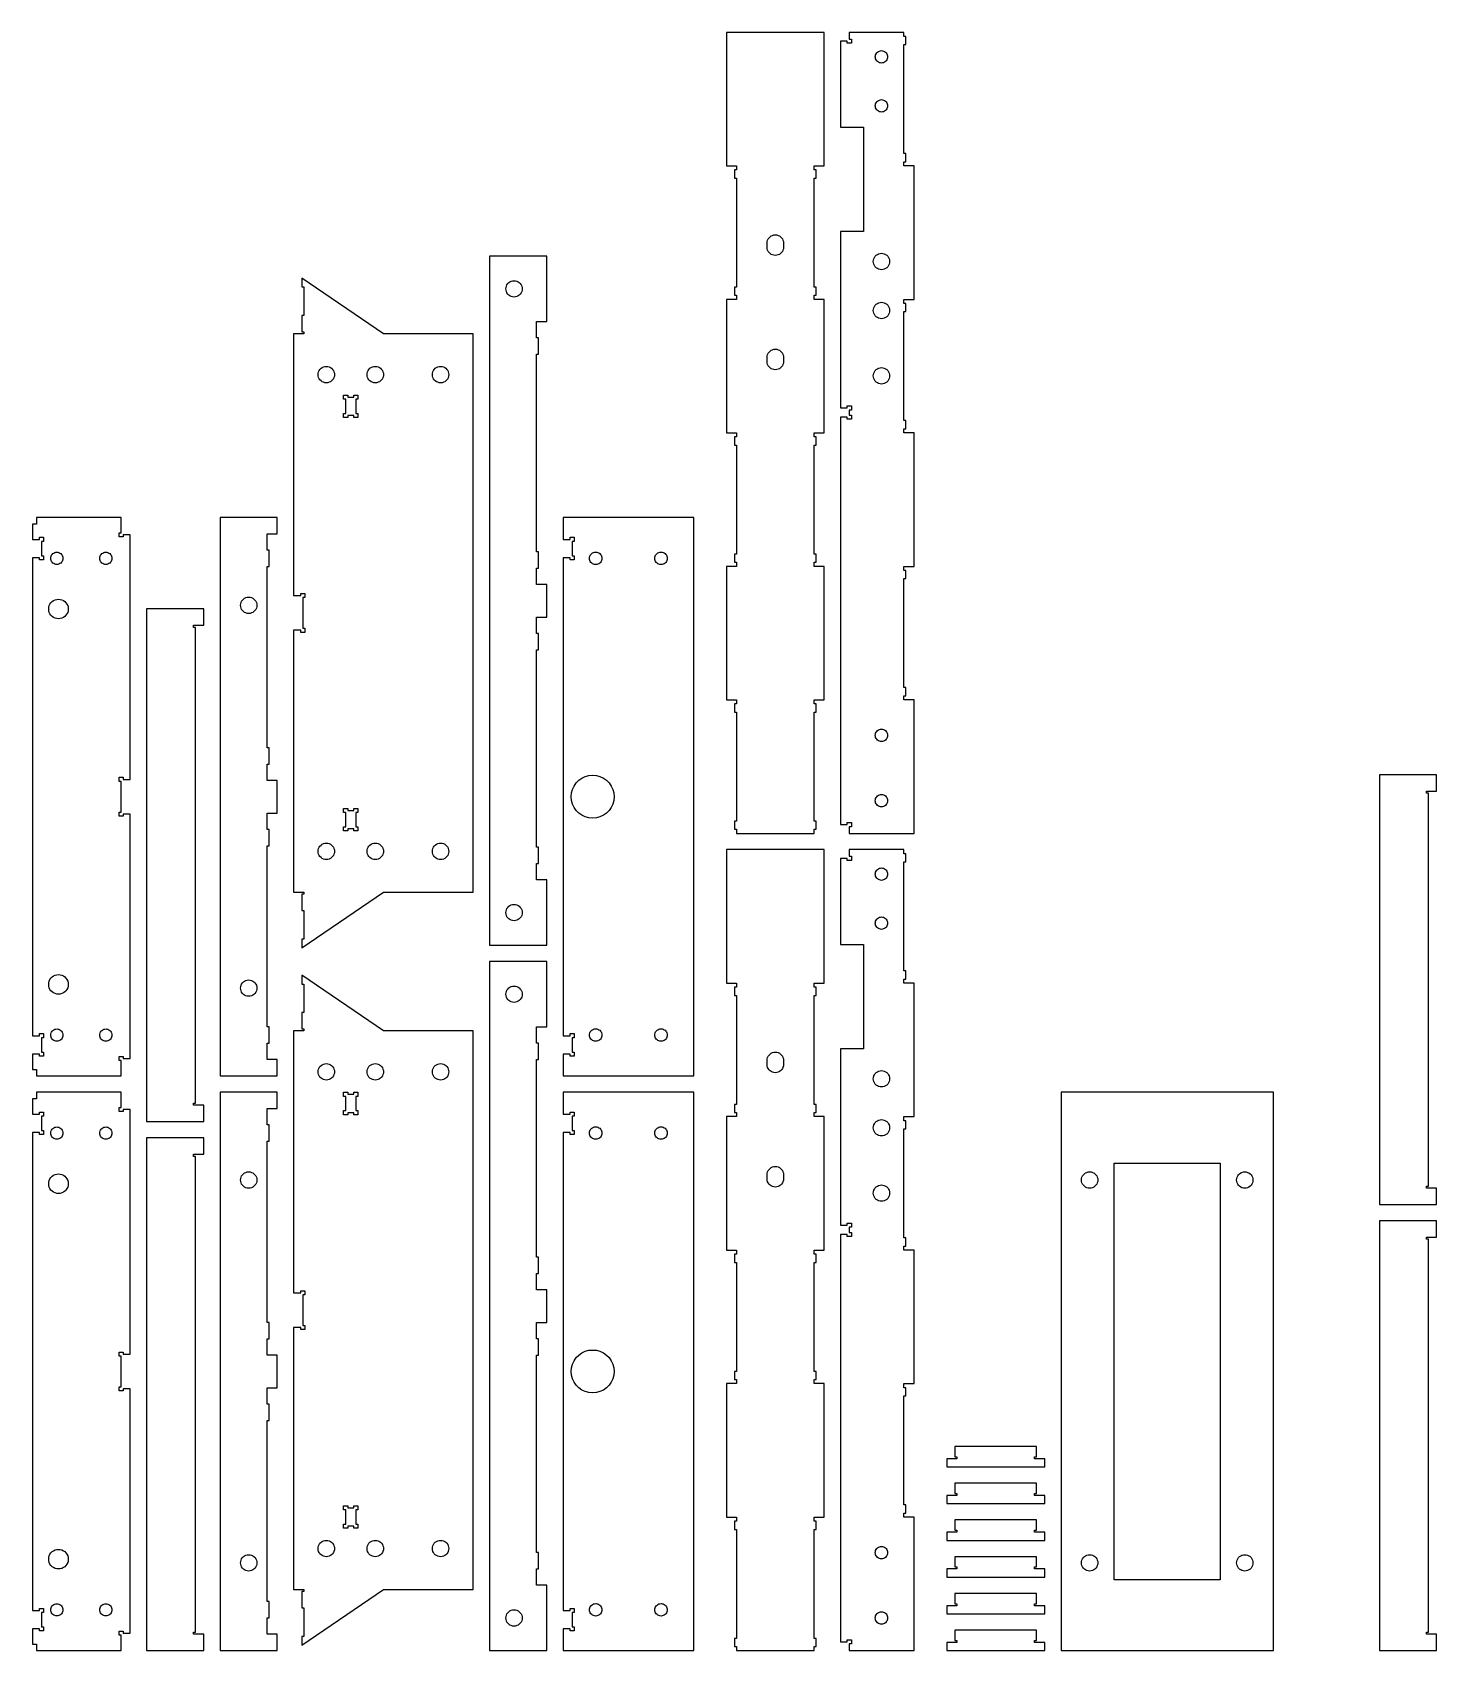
# Model space of a CAD drawing. Header units: metres. Extents: x 0 to 86, y 0 to 99.1.
import ezdxf

# ---------------------------------------------------------------- set-up
doc = ezdxf.new("R2010")
doc.units = ezdxf.units.M

msp = doc.modelspace()

# ---------------------------------------------------------------- linework, layer by layer
for p, q in [((48.5, 99.0816), (42.5, 99.0816)), ((42.5, 99.0816), (42.5, 90.9081)), ((48.5, 90.9081), (48.5, 99.0816)), ((53.375, 99.0816), (50.0312, 99.0816)), ((50.0312, 99.0816), (50.0312, 98.6753)), ((53.375, 98.8316), (53.375, 99.0816)), ((49.9062, 98.5503), (49.5, 98.5503)), ((49.5, 98.5503), (49.5, 93.2816)), ((49.9062, 98.4253), (49.9062, 98.5503)), ((50.1562, 98.4253), (49.9062, 98.4253)), ((50.0312, 98.6753), (50.1562, 98.6753)), ((50.1562, 98.6753), (50.1562, 98.4253)), ((53.5, 98.8316), (53.375, 98.8316)), ((53.375, 91.6581), (53.375, 98.3316)), ((53.375, 98.3316), (53.5, 98.3316)), ((53.5, 98.3316), (53.5, 98.8316)), ((51.62, 97.5816), (51.6258, 97.6476)), ((51.6258, 97.5156), (51.62, 97.5816)), ((51.6258, 97.6476), (51.6429, 97.7116)), ((51.6429, 97.4516), (51.6258, 97.5156)), ((51.6429, 97.7116), (51.6709, 97.7716)), ((51.6709, 97.3916), (51.6429, 97.4516)), ((51.6709, 97.7716), (51.7089, 97.8259)), ((51.7089, 97.3373), (51.6709, 97.3916)), ((51.7089, 97.8259), (51.7557, 97.8727)), ((51.7557, 97.2905), (51.7089, 97.3373)), ((51.7557, 97.8727), (51.81, 97.9107)), ((51.81, 97.2525), (51.7557, 97.2905)), ((51.81, 97.9107), (51.87, 97.9387)), ((51.87, 97.2245), (51.81, 97.2525)), ((51.87, 97.9387), (51.934, 97.9558)), ((51.934, 97.2074), (51.87, 97.2245)), ((51.934, 97.9558), (52, 97.9616)), ((52, 97.2016), (51.934, 97.2074)), ((52, 97.9616), (52.066, 97.9558)), ((52.066, 97.2074), (52, 97.2016)), ((52.066, 97.9558), (52.13, 97.9387)), ((52.13, 97.2245), (52.066, 97.2074)), ((52.13, 97.9387), (52.19, 97.9107)), ((52.19, 97.2525), (52.13, 97.2245)), ((52.19, 97.9107), (52.2442, 97.8727)), ((52.2442, 97.2905), (52.19, 97.2525)), ((52.2442, 97.8727), (52.2911, 97.8259)), ((52.2911, 97.3373), (52.2442, 97.2905)), ((52.2911, 97.8259), (52.3291, 97.7716)), ((52.3291, 97.3916), (52.2911, 97.3373)), ((52.3291, 97.7716), (52.3571, 97.7116)), ((52.3571, 97.4516), (52.3291, 97.3916)), ((52.3571, 97.7116), (52.3742, 97.6476)), ((52.3742, 97.5156), (52.3571, 97.4516)), ((52.3742, 97.6476), (52.38, 97.5816)), ((52.38, 97.5816), (52.3742, 97.5156)), ((51.62, 94.5816), (51.6258, 94.6476)), ((51.6258, 94.5156), (51.62, 94.5816)), ((51.6258, 94.6476), (51.6429, 94.7116)), ((51.6429, 94.4516), (51.6258, 94.5156)), ((51.6429, 94.7116), (51.6709, 94.7716)), ((51.6709, 94.3916), (51.6429, 94.4516)), ((51.6709, 94.7716), (51.7089, 94.8259)), ((51.7089, 94.3373), (51.6709, 94.3916)), ((51.7089, 94.8259), (51.7557, 94.8727)), ((51.7557, 94.2905), (51.7089, 94.3373)), ((51.7557, 94.8727), (51.81, 94.9107)), ((51.81, 94.2525), (51.7557, 94.2905)), ((51.81, 94.9107), (51.87, 94.9387)), ((51.87, 94.2245), (51.81, 94.2525)), ((51.87, 94.9387), (51.934, 94.9558)), ((51.934, 94.2074), (51.87, 94.2245)), ((51.934, 94.9558), (52, 94.9616)), ((52, 94.2016), (51.934, 94.2074)), ((52, 94.9616), (52.066, 94.9558)), ((52.066, 94.2074), (52, 94.2016)), ((52.066, 94.9558), (52.13, 94.9387)), ((52.13, 94.2245), (52.066, 94.2074)), ((52.13, 94.9387), (52.19, 94.9107)), ((52.19, 94.2525), (52.13, 94.2245)), ((52.19, 94.9107), (52.2442, 94.8727)), ((52.2442, 94.2905), (52.19, 94.2525)), ((52.2442, 94.8727), (52.2911, 94.8259)), ((52.2911, 94.3373), (52.2442, 94.2905)), ((52.2911, 94.8259), (52.3291, 94.7716)), ((52.3291, 94.3916), (52.2911, 94.3373)), ((52.3291, 94.7716), (52.3571, 94.7116)), ((52.3571, 94.4516), (52.3291, 94.3916)), ((52.3571, 94.7116), (52.3742, 94.6476)), ((52.3742, 94.5156), (52.3571, 94.4516)), ((52.3742, 94.6476), (52.38, 94.5816)), ((52.38, 94.5816), (52.3742, 94.5156)), ((49.5, 93.2816), (50.9, 93.2816)), ((50.9, 93.2816), (50.9, 86.8816)), ((53.5, 91.6581), (53.375, 91.6581)), ((53.375, 90.9081), (53.375, 91.1581)), ((53.375, 91.1581), (53.5, 91.1581)), ((53.5, 91.1581), (53.5, 91.6581)), ((42.5, 90.9081), (43.125, 90.9081)), ((43.125, 90.6581), (43, 90.6581)), ((43, 90.6581), (43, 90.1581)), ((43.125, 90.9081), (43.125, 90.6581)), ((47.875, 90.6581), (47.875, 90.9081)), ((47.875, 90.9081), (48.5, 90.9081)), ((48, 90.6581), (47.875, 90.6581)), ((48, 90.1581), (48, 90.6581)), ((54, 90.9081), (53.375, 90.9081)), ((54, 82.7347), (54, 90.9081)), ((43, 90.1581), (43.125, 90.1581)), ((43.125, 90.1581), (43.125, 83.4847)), ((47.875, 83.4847), (47.875, 90.1581)), ((47.875, 90.1581), (48, 90.1581)), ((45, 86.1833), (45.0076, 86.2701)), ((45.0076, 86.2701), (45.0302, 86.3543)), ((45.0302, 86.3543), (45.067, 86.4333)), ((45.067, 86.4333), (45.117, 86.5047)), ((45.117, 86.5047), (45.1786, 86.5663)), ((45.1786, 86.5663), (45.25, 86.6163)), ((45.25, 86.6163), (45.329, 86.6531)), ((45.329, 86.6531), (45.4132, 86.6757)), ((45.4132, 86.6757), (45.5, 86.6833)), ((45.5, 86.6833), (45.5868, 86.6757)), ((45.5868, 86.6757), (45.671, 86.6531)), ((45.671, 86.6531), (45.75, 86.6163)), ((45.75, 86.6163), (45.8214, 86.5663)), ((45.8214, 86.5663), (45.883, 86.5047)), ((45.883, 86.5047), (45.933, 86.4333)), ((45.933, 86.4333), (45.9698, 86.3543)), ((45.9698, 86.3543), (45.9924, 86.2701)), ((45.9924, 86.2701), (46, 86.1833)), ((50.9, 86.8816), (49.5, 86.8816)), ((49.5, 86.8816), (49.5, 76.0845)), ((31.5, 85.3768), (28, 85.3768)), ((28, 85.3768), (28, 43.1884)), ((31.5, 81.3768), (31.5, 85.3768)), ((45, 85.9233), (45, 86.1833)), ((45.0076, 85.8365), (45, 85.9233)), ((45.0302, 85.7523), (45.0076, 85.8365)), ((45.067, 85.6733), (45.0302, 85.7523)), ((45.117, 85.6019), (45.067, 85.6733)), ((45.1786, 85.5403), (45.117, 85.6019)), ((45.25, 85.4903), (45.1786, 85.5403)), ((45.329, 85.4534), (45.25, 85.4903)), ((45.4132, 85.4309), (45.329, 85.4534)), ((45.5, 85.4233), (45.4132, 85.4309)), ((45.5868, 85.4309), (45.5, 85.4233)), ((45.671, 85.4534), (45.5868, 85.4309)), ((45.75, 85.4903), (45.671, 85.4534)), ((45.8214, 85.5403), (45.75, 85.4903)), ((45.883, 85.6019), (45.8214, 85.5403)), ((45.933, 85.6733), (45.883, 85.6019)), ((45.9698, 85.7523), (45.933, 85.6733)), ((45.9924, 85.8365), (45.9698, 85.7523)), ((46, 85.9233), (45.9924, 85.8365)), ((46, 86.1833), (46, 85.9233)), ((51.5051, 85.1405), (51.5278, 85.2252)), ((51.5278, 85.2252), (51.5648, 85.3045)), ((51.5648, 85.3045), (51.6151, 85.3763)), ((51.6151, 85.3763), (51.677, 85.4382)), ((51.677, 85.4382), (51.7487, 85.4885)), ((51.7487, 85.4885), (51.8281, 85.5255)), ((51.8281, 85.5255), (51.9127, 85.5482)), ((51.9127, 85.5482), (52, 85.5558)), ((52, 85.5558), (52.0872, 85.5482)), ((52.0872, 85.5482), (52.1719, 85.5255)), ((52.1719, 85.5255), (52.2512, 85.4885)), ((52.2512, 85.4885), (52.323, 85.4382)), ((52.323, 85.4382), (52.3849, 85.3763)), ((52.3849, 85.3763), (52.4352, 85.3045)), ((52.4352, 85.3045), (52.4722, 85.2252)), ((52.4722, 85.2252), (52.4949, 85.1405)), ((51.4975, 85.0533), (51.5051, 85.1405)), ((51.5051, 84.966), (51.4975, 85.0533)), ((51.5278, 84.8814), (51.5051, 84.966)), ((51.5648, 84.802), (51.5278, 84.8814)), ((51.6151, 84.7303), (51.5648, 84.802)), ((51.677, 84.6684), (51.6151, 84.7303)), ((51.7487, 84.6181), (51.677, 84.6684)), ((51.8281, 84.5811), (51.7487, 84.6181)), ((51.9127, 84.5584), (51.8281, 84.5811)), ((52, 84.5508), (51.9127, 84.5584)), ((52.0872, 84.5584), (52, 84.5508)), ((52.1719, 84.5811), (52.0872, 84.5584)), ((52.2512, 84.6181), (52.1719, 84.5811)), ((52.323, 84.6684), (52.2512, 84.6181)), ((52.3849, 84.7303), (52.323, 84.6684)), ((52.4352, 84.802), (52.3849, 84.7303)), ((52.4722, 84.8814), (52.4352, 84.802)), ((52.4949, 84.966), (52.4722, 84.8814)), ((52.4949, 85.1405), (52.5025, 85.0533)), ((52.5025, 85.0533), (52.4949, 84.966)), ((21.5, 80.6268), (16.5, 84.0359)), ((16.5, 84.0359), (16.5, 83.5018)), ((16.5, 83.5018), (16.625, 83.5018)), ((16.625, 83.5018), (16.625, 81.7518)), ((29, 83.3768), (29.0076, 83.4636)), ((29.0076, 83.29), (29, 83.3768)), ((29.0076, 83.4636), (29.0302, 83.5478)), ((29.0302, 83.2058), (29.0076, 83.29)), ((29.0302, 83.5478), (29.067, 83.6268)), ((29.067, 83.6268), (29.117, 83.6982)), ((29.117, 83.6982), (29.1786, 83.7598)), ((29.1786, 83.7598), (29.25, 83.8098)), ((29.25, 83.8098), (29.329, 83.8466)), ((29.329, 83.8466), (29.4132, 83.8692)), ((29.4132, 83.8692), (29.5, 83.8768)), ((29.5, 83.8768), (29.5868, 83.8692)), ((29.5868, 83.8692), (29.671, 83.8466)), ((29.671, 83.8466), (29.75, 83.8098)), ((29.75, 83.8098), (29.8214, 83.7598)), ((29.8214, 83.7598), (29.883, 83.6982)), ((29.883, 83.6982), (29.933, 83.6268)), ((29.933, 83.6268), (29.9698, 83.5478)), ((29.9698, 83.5478), (29.9924, 83.4636)), ((29.9924, 83.29), (29.9698, 83.2058)), ((29.9924, 83.4636), (30, 83.3768)), ((30, 83.3768), (29.9924, 83.29)), ((43.125, 83.4847), (43, 83.4847)), ((43, 83.4847), (43, 82.9847)), ((48, 83.4847), (47.875, 83.4847)), ((48, 82.9847), (48, 83.4847)), ((29.067, 83.1268), (29.0302, 83.2058)), ((29.117, 83.0554), (29.067, 83.1268)), ((29.1786, 82.9938), (29.117, 83.0554)), ((29.25, 82.9438), (29.1786, 82.9938)), ((29.329, 82.907), (29.25, 82.9438)), ((29.4132, 82.8844), (29.329, 82.907)), ((29.5, 82.8768), (29.4132, 82.8844)), ((29.5868, 82.8844), (29.5, 82.8768)), ((29.671, 82.907), (29.5868, 82.8844)), ((29.75, 82.9438), (29.671, 82.907)), ((29.8214, 82.9938), (29.75, 82.9438)), ((29.883, 83.0554), (29.8214, 82.9938)), ((29.933, 83.1268), (29.883, 83.0554)), ((29.9698, 83.2058), (29.933, 83.1268)), ((43.125, 82.7347), (42.5, 82.7347)), ((42.5, 82.7347), (42.5, 74.5612)), ((43, 82.9847), (43.125, 82.9847)), ((43.125, 82.9847), (43.125, 82.7347)), ((47.875, 82.7347), (47.875, 82.9847)), ((47.875, 82.9847), (48, 82.9847)), ((48.5, 82.7347), (47.875, 82.7347)), ((48.5, 74.5612), (48.5, 82.7347)), ((51.5278, 82.2252), (51.5648, 82.3045)), ((51.5648, 82.3045), (51.6151, 82.3763)), ((51.6151, 82.3763), (51.677, 82.4382)), ((51.677, 82.4382), (51.7487, 82.4885)), ((51.7487, 82.4885), (51.8281, 82.5255)), ((51.8281, 82.5255), (51.9127, 82.5482)), ((51.9127, 82.5482), (52, 82.5558)), ((52, 82.5558), (52.0872, 82.5482)), ((52.0872, 82.5482), (52.1719, 82.5255)), ((52.1719, 82.5255), (52.2512, 82.4885)), ((52.2512, 82.4885), (52.323, 82.4382)), ((52.323, 82.4382), (52.3849, 82.3763)), ((52.3849, 82.3763), (52.4352, 82.3045)), ((52.4352, 82.3045), (52.4722, 82.2252)), ((53.375, 82.4847), (53.375, 82.7347)), ((53.375, 82.7347), (54, 82.7347)), ((53.5, 82.4847), (53.375, 82.4847)), ((53.5, 81.9847), (53.5, 82.4847)), ((16.625, 81.7518), (16.5, 81.7518)), ((16.5, 81.7518), (16.5, 80.7518)), ((30.875, 80.3768), (30.875, 81.3768)), ((30.875, 81.3768), (31.5, 81.3768)), ((51.4975, 82.0533), (51.5051, 82.1405)), ((51.5051, 81.966), (51.4975, 82.0533)), ((51.5051, 82.1405), (51.5278, 82.2252)), ((51.5278, 81.8814), (51.5051, 81.966)), ((51.5648, 81.802), (51.5278, 81.8814)), ((51.6151, 81.7303), (51.5648, 81.802)), ((51.677, 81.6684), (51.6151, 81.7303)), ((51.7487, 81.6181), (51.677, 81.6684)), ((51.8281, 81.5811), (51.7487, 81.6181)), ((51.9127, 81.5584), (51.8281, 81.5811)), ((52, 81.5508), (51.9127, 81.5584)), ((52.0872, 81.5584), (52, 81.5508)), ((52.1719, 81.5811), (52.0872, 81.5584)), ((52.2512, 81.6181), (52.1719, 81.5811)), ((52.323, 81.6684), (52.2512, 81.6181)), ((52.3849, 81.7303), (52.323, 81.6684)), ((52.4352, 81.802), (52.3849, 81.7303)), ((52.4722, 81.8814), (52.4352, 81.802)), ((52.4722, 82.2252), (52.4949, 82.1405)), ((52.4949, 81.966), (52.4722, 81.8814)), ((52.4949, 82.1405), (52.5025, 82.0533)), ((52.5025, 82.0533), (52.4949, 81.966)), ((53.375, 75.3112), (53.375, 81.9847)), ((53.375, 81.9847), (53.5, 81.9847)), ((16.625, 80.6268), (16, 80.6268)), ((16, 80.6268), (16, 64.5951)), ((16.5, 80.7518), (16.625, 80.7518)), ((16.625, 80.7518), (16.625, 80.6268)), ((27, 80.6268), (21.5, 80.6268)), ((27, 46.4384), (27, 80.6268)), ((31, 80.3768), (30.875, 80.3768)), ((31, 79.3768), (31, 80.3768)), ((30.875, 67.2826), (30.875, 79.3768)), ((30.875, 79.3768), (31, 79.3768)), ((45, 79.1833), (45.0076, 79.2701)), ((45.0076, 79.2701), (45.0302, 79.3543)), ((45.0302, 79.3543), (45.067, 79.4333)), ((45.067, 79.4333), (45.117, 79.5047)), ((45.117, 79.5047), (45.1786, 79.5663)), ((45.1786, 79.5663), (45.25, 79.6163)), ((45.25, 79.6163), (45.329, 79.6531)), ((45.329, 79.6531), (45.4132, 79.6757)), ((45.4132, 79.6757), (45.5, 79.6833)), ((45.5, 79.6833), (45.5868, 79.6757)), ((45.5868, 79.6757), (45.671, 79.6531)), ((45.671, 79.6531), (45.75, 79.6163)), ((45.75, 79.6163), (45.8214, 79.5663)), ((45.8214, 79.5663), (45.883, 79.5047)), ((45.883, 79.5047), (45.933, 79.4333)), ((45.933, 79.4333), (45.9698, 79.3543)), ((45.9698, 79.3543), (45.9924, 79.2701)), ((45.9924, 79.2701), (46, 79.1833)), ((17.5051, 78.2141), (17.5278, 78.2987)), ((17.5278, 78.2987), (17.5648, 78.378)), ((17.5648, 78.378), (17.6151, 78.4498)), ((17.6151, 78.4498), (17.677, 78.5117)), ((17.677, 78.5117), (17.7487, 78.562)), ((17.7487, 78.562), (17.8281, 78.599)), ((17.8281, 78.599), (17.9127, 78.6217)), ((17.9127, 78.6217), (18, 78.6293)), ((18, 78.6293), (18.0872, 78.6217)), ((18.0872, 78.6217), (18.1719, 78.599)), ((18.1719, 78.599), (18.2512, 78.562)), ((18.2512, 78.562), (18.323, 78.5117)), ((18.323, 78.5117), (18.3849, 78.4498)), ((18.3849, 78.4498), (18.4352, 78.378)), ((18.4352, 78.378), (18.4722, 78.2987)), ((18.4722, 78.2987), (18.4949, 78.2141)), ((20.5051, 78.2141), (20.5278, 78.2987)), ((20.5278, 78.2987), (20.5648, 78.378)), ((20.5648, 78.378), (20.6151, 78.4498)), ((20.6151, 78.4498), (20.677, 78.5117)), ((20.677, 78.5117), (20.7487, 78.562)), ((20.7487, 78.562), (20.8281, 78.599)), ((20.8281, 78.599), (20.9127, 78.6217)), ((20.9127, 78.6217), (21, 78.6293)), ((21, 78.6293), (21.0872, 78.6217)), ((21.0872, 78.6217), (21.1719, 78.599)), ((21.1719, 78.599), (21.2512, 78.562)), ((21.2512, 78.562), (21.323, 78.5117)), ((21.323, 78.5117), (21.3849, 78.4498)), ((21.3849, 78.4498), (21.4352, 78.378)), ((21.4352, 78.378), (21.4722, 78.2987)), ((21.4722, 78.2987), (21.4949, 78.2141)), ((24.5051, 78.2141), (24.5278, 78.2987)), ((24.5278, 78.2987), (24.5648, 78.378)), ((24.5648, 78.378), (24.6151, 78.4498)), ((24.6151, 78.4498), (24.677, 78.5117)), ((24.677, 78.5117), (24.7487, 78.562)), ((24.7487, 78.562), (24.8281, 78.599)), ((24.8281, 78.599), (24.9127, 78.6217)), ((24.9127, 78.6217), (25, 78.6293)), ((25, 78.6293), (25.0872, 78.6217)), ((25.0872, 78.6217), (25.1719, 78.599)), ((25.1719, 78.599), (25.2512, 78.562)), ((25.2512, 78.562), (25.323, 78.5117)), ((25.323, 78.5117), (25.3849, 78.4498)), ((25.3849, 78.4498), (25.4352, 78.378)), ((25.4352, 78.378), (25.4722, 78.2987)), ((25.4722, 78.2987), (25.4949, 78.2141)), ((45, 78.9233), (45, 79.1833)), ((45.0076, 78.8365), (45, 78.9233)), ((45.0302, 78.7523), (45.0076, 78.8365)), ((45.067, 78.6733), (45.0302, 78.7523)), ((45.117, 78.6019), (45.067, 78.6733)), ((45.1786, 78.5403), (45.117, 78.6019)), ((45.25, 78.4903), (45.1786, 78.5403)), ((45.329, 78.4534), (45.25, 78.4903)), ((45.4132, 78.4309), (45.329, 78.4534)), ((45.5, 78.4233), (45.4132, 78.4309)), ((45.5868, 78.4309), (45.5, 78.4233)), ((45.671, 78.4534), (45.5868, 78.4309)), ((45.75, 78.4903), (45.671, 78.4534)), ((45.8214, 78.5403), (45.75, 78.4903)), ((45.883, 78.6019), (45.8214, 78.5403)), ((45.933, 78.6733), (45.883, 78.6019)), ((45.9698, 78.7523), (45.933, 78.6733)), ((45.9924, 78.8365), (45.9698, 78.7523)), ((46, 78.9233), (45.9924, 78.8365)), ((46, 79.1833), (46, 78.9233)), ((51.5278, 78.2252), (51.5648, 78.3045)), ((51.5648, 78.3045), (51.6151, 78.3763)), ((51.6151, 78.3763), (51.677, 78.4382)), ((51.677, 78.4382), (51.7487, 78.4885)), ((51.7487, 78.4885), (51.8281, 78.5255)), ((51.8281, 78.5255), (51.9127, 78.5482)), ((51.9127, 78.5482), (52, 78.5558)), ((52, 78.5558), (52.0872, 78.5482)), ((52.0872, 78.5482), (52.1719, 78.5255)), ((52.1719, 78.5255), (52.2512, 78.4885)), ((52.2512, 78.4885), (52.323, 78.4382)), ((52.323, 78.4382), (52.3849, 78.3763)), ((52.3849, 78.3763), (52.4352, 78.3045)), ((52.4352, 78.3045), (52.4722, 78.2252)), ((17.4975, 78.1268), (17.5051, 78.2141)), ((17.5051, 78.0395), (17.4975, 78.1268)), ((17.5278, 77.9549), (17.5051, 78.0395)), ((17.5648, 77.8755), (17.5278, 77.9549)), ((17.6151, 77.8038), (17.5648, 77.8755)), ((17.677, 77.7419), (17.6151, 77.8038)), ((17.7487, 77.6916), (17.677, 77.7419)), ((17.8281, 77.6546), (17.7487, 77.6916)), ((17.9127, 77.6319), (17.8281, 77.6546)), ((18, 77.6243), (17.9127, 77.6319)), ((18.0872, 77.6319), (18, 77.6243)), ((18.1719, 77.6546), (18.0872, 77.6319)), ((18.2512, 77.6916), (18.1719, 77.6546)), ((18.323, 77.7419), (18.2512, 77.6916)), ((18.3849, 77.8038), (18.323, 77.7419)), ((18.4352, 77.8755), (18.3849, 77.8038)), ((18.4722, 77.9549), (18.4352, 77.8755)), ((18.4949, 78.0395), (18.4722, 77.9549)), ((18.4949, 78.2141), (18.5025, 78.1268)), ((18.5025, 78.1268), (18.4949, 78.0395)), ((20.4975, 78.1268), (20.5051, 78.2141)), ((20.5051, 78.0395), (20.4975, 78.1268)), ((20.5278, 77.9549), (20.5051, 78.0395)), ((20.5648, 77.8755), (20.5278, 77.9549)), ((20.6151, 77.8038), (20.5648, 77.8755)), ((20.677, 77.7419), (20.6151, 77.8038)), ((20.7487, 77.6916), (20.677, 77.7419)), ((20.8281, 77.6546), (20.7487, 77.6916)), ((20.9127, 77.6319), (20.8281, 77.6546)), ((21, 77.6243), (20.9127, 77.6319)), ((21.0872, 77.6319), (21, 77.6243)), ((21.1719, 77.6546), (21.0872, 77.6319)), ((21.2512, 77.6916), (21.1719, 77.6546)), ((21.323, 77.7419), (21.2512, 77.6916)), ((21.3849, 77.8038), (21.323, 77.7419)), ((21.4352, 77.8755), (21.3849, 77.8038)), ((21.4722, 77.9549), (21.4352, 77.8755)), ((21.4949, 78.0395), (21.4722, 77.9549)), ((21.4949, 78.2141), (21.5025, 78.1268)), ((21.5025, 78.1268), (21.4949, 78.0395)), ((24.4975, 78.1268), (24.5051, 78.2141)), ((24.5051, 78.0395), (24.4975, 78.1268)), ((24.5278, 77.9549), (24.5051, 78.0395)), ((24.5648, 77.8755), (24.5278, 77.9549)), ((24.6151, 77.8038), (24.5648, 77.8755)), ((24.677, 77.7419), (24.6151, 77.8038)), ((24.7487, 77.6916), (24.677, 77.7419)), ((24.8281, 77.6546), (24.7487, 77.6916)), ((24.9127, 77.6319), (24.8281, 77.6546)), ((25, 77.6243), (24.9127, 77.6319)), ((25.0872, 77.6319), (25, 77.6243)), ((25.1719, 77.6546), (25.0872, 77.6319)), ((25.2512, 77.6916), (25.1719, 77.6546)), ((25.323, 77.7419), (25.2512, 77.6916)), ((25.3849, 77.8038), (25.323, 77.7419)), ((25.4352, 77.8755), (25.3849, 77.8038)), ((25.4722, 77.9549), (25.4352, 77.8755)), ((25.4949, 78.0395), (25.4722, 77.9549)), ((25.4949, 78.2141), (25.5025, 78.1268)), ((25.5025, 78.1268), (25.4949, 78.0395)), ((51.4975, 78.0533), (51.5051, 78.1405)), ((51.5051, 77.966), (51.4975, 78.0533)), ((51.5051, 78.1405), (51.5278, 78.2252)), ((51.5278, 77.8814), (51.5051, 77.966)), ((51.5648, 77.802), (51.5278, 77.8814)), ((51.6151, 77.7303), (51.5648, 77.802)), ((51.677, 77.6684), (51.6151, 77.7303)), ((51.7487, 77.6181), (51.677, 77.6684)), ((51.8281, 77.5811), (51.7487, 77.6181)), ((51.9127, 77.5584), (51.8281, 77.5811)), ((52, 77.5508), (51.9127, 77.5584)), ((52.0872, 77.5584), (52, 77.5508)), ((52.1719, 77.5811), (52.0872, 77.5584)), ((52.2512, 77.6181), (52.1719, 77.5811)), ((52.323, 77.6684), (52.2512, 77.6181)), ((52.3849, 77.7303), (52.323, 77.6684)), ((52.4352, 77.802), (52.3849, 77.7303)), ((52.4722, 77.8814), (52.4352, 77.802)), ((52.4722, 78.2252), (52.4949, 78.1405)), ((52.4949, 77.966), (52.4722, 77.8814)), ((52.4949, 78.1405), (52.5025, 78.0533)), ((52.5025, 78.0533), (52.4949, 77.966)), ((19.0625, 76.6263), (19.0625, 76.8763)), ((19.0625, 76.8763), (19.3125, 76.8763)), ((19.1875, 76.6263), (19.0625, 76.6263)), ((19.1875, 75.7513), (19.1875, 76.6263)), ((19.3125, 76.8763), (19.3125, 76.7513)), ((19.3125, 76.7513), (19.6875, 76.7513)), ((19.6875, 76.7513), (19.6875, 76.8763)), ((19.6875, 76.8763), (19.9375, 76.8763)), ((19.9375, 76.6263), (19.8125, 76.6263)), ((19.8125, 76.6263), (19.8125, 75.7513)), ((19.9375, 76.8763), (19.9375, 76.6263)), ((19.0625, 75.5013), (19.0625, 75.7513)), ((19.0625, 75.7513), (19.1875, 75.7513)), ((19.3125, 75.5013), (19.0625, 75.5013)), ((19.6875, 75.6263), (19.3125, 75.6263)), ((19.3125, 75.6263), (19.3125, 75.5013)), ((19.6875, 75.5013), (19.6875, 75.6263)), ((19.9375, 75.5013), (19.6875, 75.5013)), ((19.8125, 75.7513), (19.9375, 75.7513)), ((19.9375, 75.7513), (19.9375, 75.5013)), ((49.5, 76.0845), (49.9062, 76.0845)), ((49.9062, 75.522), (49.5, 75.522)), ((49.5, 75.522), (49.5, 50.572)), ((49.9062, 76.0845), (49.9062, 76.2095)), ((49.9062, 76.2095), (50.1562, 76.2095)), ((49.9062, 75.397), (49.9062, 75.522)), ((50.1562, 75.397), (49.9062, 75.397)), ((50.1562, 75.9595), (50.0312, 75.9595)), ((50.0312, 75.9595), (50.0312, 75.647)), ((50.0312, 75.647), (50.1562, 75.647)), ((50.1562, 76.2095), (50.1562, 75.9595)), ((50.1562, 75.647), (50.1562, 75.397)), ((53.5, 75.3112), (53.375, 75.3112)), ((53.5, 74.8112), (53.5, 75.3112)), ((42.5, 74.5612), (43.125, 74.5612)), ((43.125, 74.3112), (43, 74.3112)), ((43, 74.3112), (43, 73.8112)), ((43.125, 74.5612), (43.125, 74.3112)), ((47.875, 74.3112), (47.875, 74.5612)), ((47.875, 74.5612), (48.5, 74.5612)), ((48, 74.3112), (47.875, 74.3112)), ((48, 73.8112), (48, 74.3112)), ((53.375, 74.5612), (53.375, 74.8112)), ((53.375, 74.8112), (53.5, 74.8112)), ((54, 74.5612), (53.375, 74.5612)), ((54, 66.3877), (54, 74.5612)), ((43, 73.8112), (43.125, 73.8112)), ((43.125, 73.8112), (43.125, 67.1377)), ((47.875, 67.1377), (47.875, 73.8112)), ((47.875, 73.8112), (48, 73.8112)), ((5.4375, 69.3768), (0.25, 69.3768)), ((0.25, 69.3768), (0.25, 68.9768)), ((5.4375, 68.4393), (5.4375, 69.3768)), ((15, 69.3768), (11.5, 69.3768)), ((11.5, 69.3768), (11.5, 35.1884)), ((15, 68.3768), (15, 69.3768)), ((40.5, 69.3768), (32.5, 69.3768)), ((32.5, 69.3768), (32.5, 68.0393)), ((40.5, 35.1884), (40.5, 69.3768)), ((0.25, 68.9768), (0, 68.9768)), ((0, 68.9768), (0, 68.0393)), ((5.3125, 68.1893), (5.3125, 68.4393)), ((5.3125, 68.4393), (5.4375, 68.4393)), ((14.375, 67.3768), (14.375, 68.3768)), ((14.375, 68.3768), (15, 68.3768)), ((0, 68.0393), (0.4375, 68.0393)), ((0.4375, 68.0393), (0.4375, 68.1643)), ((0.4375, 68.1643), (0.6875, 68.1643)), ((0.6875, 67.9143), (0.5625, 67.9143)), ((0.5625, 67.9143), (0.5625, 67.0393)), ((0.6875, 68.1643), (0.6875, 67.9143)), ((5.5625, 68.1893), (5.3125, 68.1893)), ((6, 68.3143), (5.5625, 68.3143)), ((5.5625, 68.3143), (5.5625, 68.1893)), ((6, 53.3451), (6, 68.3143)), ((14.5, 67.3768), (14.375, 67.3768)), ((14.5, 66.3768), (14.5, 67.3768)), ((32.5, 68.0393), (32.9375, 68.0393)), ((32.9375, 68.0393), (32.9375, 68.1643)), ((32.9375, 68.1643), (33.1875, 68.1643)), ((33.1875, 67.9143), (33.0625, 67.9143)), ((33.0625, 67.9143), (33.0625, 67.0393)), ((33.1875, 68.1643), (33.1875, 67.9143)), ((0.4375, 66.9143), (0, 66.9143)), ((0, 66.9143), (0, 37.6509)), ((0.4375, 66.7893), (0.4375, 66.9143)), ((0.6875, 66.7893), (0.4375, 66.7893)), ((0.5625, 67.0393), (0.6875, 67.0393)), ((0.6875, 67.0393), (0.6875, 66.7893)), ((1.125, 66.8768), (1.13069, 66.9419)), ((1.13069, 66.8117), (1.125, 66.8768)), ((1.13069, 66.9419), (1.14761, 67.0051)), ((1.14761, 66.7485), (1.13069, 66.8117)), ((1.14761, 67.0051), (1.17523, 67.0643)), ((1.17523, 66.6893), (1.14761, 66.7485)), ((1.17523, 67.0643), (1.21272, 67.1178)), ((1.21272, 66.6357), (1.17523, 66.6893)), ((1.21272, 67.1178), (1.25894, 67.1641)), ((1.25894, 66.5895), (1.21272, 66.6357)), ((1.25894, 67.1641), (1.3125, 67.2016)), ((1.3125, 66.552), (1.25894, 66.5895)), ((1.3125, 67.2016), (1.37173, 67.2292)), ((1.37173, 66.5244), (1.3125, 66.552)), ((1.37173, 67.2292), (1.43488, 67.2461)), ((1.43488, 66.5075), (1.37173, 66.5244)), ((1.43488, 67.2461), (1.5, 67.2518)), ((1.5, 66.5018), (1.43488, 66.5075)), ((1.5, 67.2518), (1.56511, 67.2461)), ((1.56511, 66.5075), (1.5, 66.5018)), ((1.56511, 67.2461), (1.62825, 67.2292)), ((1.62825, 66.5244), (1.56511, 66.5075)), ((1.62825, 67.2292), (1.6875, 67.2016)), ((1.6875, 66.552), (1.62825, 66.5244)), ((1.6875, 67.2016), (1.74104, 67.1641)), ((1.74104, 66.5895), (1.6875, 66.552)), ((1.74104, 67.1641), (1.78726, 67.1178)), ((1.78726, 66.6357), (1.74104, 66.5895)), ((1.78726, 67.1178), (1.82475, 67.0643)), ((1.82475, 66.6893), (1.78726, 66.6357)), ((1.82475, 67.0643), (1.85237, 67.0051)), ((1.85237, 66.7485), (1.82475, 66.6893)), ((1.85237, 67.0051), (1.86929, 66.9419)), ((1.86929, 66.8117), (1.85237, 66.7485)), ((1.86929, 66.9419), (1.875, 66.8768)), ((1.875, 66.8768), (1.86929, 66.8117)), ((4.125, 66.8768), (4.13069, 66.9419)), ((4.13069, 66.8117), (4.125, 66.8768)), ((4.13069, 66.9419), (4.14761, 67.0051)), ((4.14761, 66.7485), (4.13069, 66.8117)), ((4.14761, 67.0051), (4.17523, 67.0643)), ((4.17523, 66.6893), (4.14761, 66.7485)), ((4.17523, 67.0643), (4.21272, 67.1178)), ((4.21272, 66.6357), (4.17523, 66.6893)), ((4.21272, 67.1178), (4.25894, 67.1641)), ((4.25894, 66.5895), (4.21272, 66.6357)), ((4.25894, 67.1641), (4.3125, 67.2016)), ((4.3125, 66.552), (4.25894, 66.5895)), ((4.3125, 67.2016), (4.37173, 67.2292)), ((4.37173, 66.5244), (4.3125, 66.552)), ((4.37173, 67.2292), (4.43488, 67.2461)), ((4.43488, 66.5075), (4.37173, 66.5244)), ((4.43488, 67.2461), (4.5, 67.2518)), ((4.5, 66.5018), (4.43488, 66.5075)), ((4.5, 67.2518), (4.56511, 67.2461)), ((4.56511, 66.5075), (4.5, 66.5018)), ((4.56511, 67.2461), (4.62825, 67.2292)), ((4.62825, 66.5244), (4.56511, 66.5075)), ((4.62825, 67.2292), (4.6875, 67.2016)), ((4.6875, 66.552), (4.62825, 66.5244)), ((4.6875, 67.2016), (4.74104, 67.1641)), ((4.74104, 66.5895), (4.6875, 66.552)), ((4.74104, 67.1641), (4.78726, 67.1178)), ((4.78726, 66.6357), (4.74104, 66.5895)), ((4.78726, 67.1178), (4.82475, 67.0643)), ((4.82475, 66.6893), (4.78726, 66.6357)), ((4.82475, 67.0643), (4.85237, 67.0051)), ((4.85237, 66.7485), (4.82475, 66.6893)), ((4.85237, 67.0051), (4.86929, 66.9419)), ((4.86929, 66.8117), (4.85237, 66.7485)), ((4.86929, 66.9419), (4.875, 66.8768)), ((4.875, 66.8768), (4.86929, 66.8117)), ((31, 67.2826), (30.875, 67.2826)), ((31, 66.2826), (31, 67.2826)), ((32.9375, 66.9143), (32.5, 66.9143)), ((32.5, 66.9143), (32.5, 37.6509)), ((32.9375, 66.7893), (32.9375, 66.9143)), ((33.1875, 66.7893), (32.9375, 66.7893)), ((33.0625, 67.0393), (33.1875, 67.0393)), ((33.1875, 67.0393), (33.1875, 66.7893)), ((34.12, 66.8768), (34.1258, 66.9428)), ((34.1258, 66.8108), (34.12, 66.8768)), ((34.1258, 66.9428), (34.1429, 67.0068)), ((34.1429, 66.7468), (34.1258, 66.8108)), ((34.1429, 67.0068), (34.1709, 67.0668)), ((34.1709, 66.6868), (34.1429, 66.7468)), ((34.1709, 67.0668), (34.2089, 67.121)), ((34.2089, 66.6325), (34.1709, 66.6868)), ((34.2089, 67.121), (34.2557, 67.1679)), ((34.2557, 66.5857), (34.2089, 66.6325)), ((34.2557, 67.1679), (34.31, 67.2059)), ((34.31, 66.5477), (34.2557, 66.5857)), ((34.31, 67.2059), (34.37, 67.2339)), ((34.37, 66.5197), (34.31, 66.5477)), ((34.37, 67.2339), (34.434, 67.251)), ((34.434, 66.5026), (34.37, 66.5197)), ((34.434, 67.251), (34.5, 67.2568)), ((34.5, 66.4968), (34.434, 66.5026)), ((34.5, 67.2568), (34.566, 67.251)), ((34.566, 66.5026), (34.5, 66.4968)), ((34.566, 67.251), (34.63, 67.2339)), ((34.63, 66.5197), (34.566, 66.5026)), ((34.63, 67.2339), (34.69, 67.2059)), ((34.69, 66.5477), (34.63, 66.5197)), ((34.69, 67.2059), (34.7442, 67.1679)), ((34.7442, 66.5857), (34.69, 66.5477)), ((34.7442, 67.1679), (34.7911, 67.121)), ((34.7911, 66.6325), (34.7442, 66.5857)), ((34.7911, 67.121), (34.8291, 67.0668)), ((34.8291, 66.6868), (34.7911, 66.6325)), ((34.8291, 67.0668), (34.8571, 67.0068)), ((34.8571, 66.7468), (34.8291, 66.6868)), ((34.8571, 67.0068), (34.8742, 66.9428)), ((34.8742, 66.8108), (34.8571, 66.7468)), ((34.8742, 66.9428), (34.88, 66.8768)), ((34.88, 66.8768), (34.8742, 66.8108)), ((38.12, 66.8768), (38.1258, 66.9428)), ((38.1258, 66.8108), (38.12, 66.8768)), ((38.1258, 66.9428), (38.1429, 67.0068)), ((38.1429, 66.7468), (38.1258, 66.8108)), ((38.1429, 67.0068), (38.1709, 67.0668)), ((38.1709, 66.6868), (38.1429, 66.7468)), ((38.1709, 67.0668), (38.2089, 67.121)), ((38.2089, 66.6325), (38.1709, 66.6868)), ((38.2089, 67.121), (38.2557, 67.1679)), ((38.2557, 66.5857), (38.2089, 66.6325)), ((38.2557, 67.1679), (38.31, 67.2059)), ((38.31, 66.5477), (38.2557, 66.5857)), ((38.31, 67.2059), (38.37, 67.2339)), ((38.37, 66.5197), (38.31, 66.5477)), ((38.37, 67.2339), (38.434, 67.251)), ((38.434, 66.5026), (38.37, 66.5197)), ((38.434, 67.251), (38.5, 67.2568)), ((38.5, 66.4968), (38.434, 66.5026)), ((38.5, 67.2568), (38.566, 67.251)), ((38.566, 66.5026), (38.5, 66.4968)), ((38.566, 67.251), (38.63, 67.2339)), ((38.63, 66.5197), (38.566, 66.5026)), ((38.63, 67.2339), (38.69, 67.2059)), ((38.69, 66.5477), (38.63, 66.5197)), ((38.69, 67.2059), (38.7442, 67.1679)), ((38.7442, 66.5857), (38.69, 66.5477)), ((38.7442, 67.1679), (38.7911, 67.121)), ((38.7911, 66.6325), (38.7442, 66.5857)), ((38.7911, 67.121), (38.8291, 67.0668)), ((38.8291, 66.6868), (38.7911, 66.6325)), ((38.8291, 67.0668), (38.8571, 67.0068)), ((38.8571, 66.7468), (38.8291, 66.6868)), ((38.8571, 67.0068), (38.8742, 66.9428)), ((38.8742, 66.8108), (38.8571, 66.7468)), ((38.8742, 66.9428), (38.88, 66.8768)), ((38.88, 66.8768), (38.8742, 66.8108)), ((43.125, 66.3877), (42.5, 66.3877)), ((42.5, 66.3877), (42.5, 58.2143)), ((43.125, 67.1377), (43, 67.1377)), ((43, 67.1377), (43, 66.6377)), ((43, 66.6377), (43.125, 66.6377)), ((43.125, 66.6377), (43.125, 66.3877)), ((48, 67.1377), (47.875, 67.1377)), ((47.875, 66.3877), (47.875, 66.6377)), ((47.875, 66.6377), (48, 66.6377)), ((48.5, 66.3877), (47.875, 66.3877)), ((48, 66.6377), (48, 67.1377)), ((48.5, 58.2143), (48.5, 66.3877)), ((53.375, 66.1377), (53.375, 66.3877)), ((53.375, 66.3877), (54, 66.3877)), ((14.375, 55.2826), (14.375, 66.3768)), ((14.375, 66.3768), (14.5, 66.3768)), ((30.875, 65.2826), (30.875, 66.2826)), ((30.875, 66.2826), (31, 66.2826)), ((53.5, 66.1377), (53.375, 66.1377)), ((53.375, 58.9643), (53.375, 65.6377)), ((53.375, 65.6377), (53.5, 65.6377)), ((53.5, 65.6377), (53.5, 66.1377)), ((12.9286, 64.3848), (13, 64.4348)), ((13, 64.4348), (13.079, 64.4716)), ((13.079, 64.4716), (13.1632, 64.4942)), ((13.1632, 64.4942), (13.25, 64.5018)), ((13.25, 64.5018), (13.3368, 64.4942)), ((13.3368, 64.4942), (13.421, 64.4716)), ((13.421, 64.4716), (13.5, 64.4348)), ((13.5, 64.4348), (13.5714, 64.3848)), ((16, 64.5951), (16.4375, 64.5951)), ((16.4375, 64.5951), (16.4375, 64.7201)), ((16.4375, 64.7201), (16.6875, 64.7201)), ((16.6875, 64.4701), (16.5625, 64.4701)), ((16.5625, 64.4701), (16.5625, 62.5951)), ((16.6875, 64.7201), (16.6875, 64.4701)), ((31.5, 65.2826), (30.875, 65.2826)), ((31.5, 63.2826), (31.5, 65.2826)), ((1, 63.7768), (1.00911, 63.881)), ((1.00911, 63.6726), (1, 63.7768)), ((1.00911, 63.881), (1.03618, 63.982)), ((1.03618, 63.5716), (1.00911, 63.6726)), ((1.03618, 63.982), (1.08038, 64.0768)), ((1.08038, 63.4768), (1.03618, 63.5716)), ((1.08038, 64.0768), (1.14037, 64.1625)), ((1.14037, 63.3911), (1.08038, 63.4768)), ((1.14037, 64.1625), (1.21432, 64.2364)), ((1.21432, 64.2364), (1.29999, 64.2964)), ((1.29999, 64.2964), (1.39478, 64.3406)), ((1.39478, 64.3406), (1.4958, 64.3677)), ((1.4958, 64.3677), (1.59999, 64.3768)), ((1.59999, 64.3768), (1.70418, 64.3677)), ((1.70418, 64.3677), (1.80521, 64.3406)), ((1.80521, 64.3406), (1.89999, 64.2964)), ((1.89999, 64.2964), (1.98567, 64.2364)), ((1.98567, 64.2364), (2.05962, 64.1625)), ((2.05962, 64.1625), (2.11961, 64.0768)), ((2.11961, 63.4768), (2.05962, 63.3911)), ((2.11961, 64.0768), (2.1638, 63.982)), ((2.1638, 63.5716), (2.11961, 63.4768)), ((2.1638, 63.982), (2.19087, 63.881)), ((2.19087, 63.6726), (2.1638, 63.5716)), ((2.19087, 63.881), (2.2, 63.7768)), ((2.2, 63.7768), (2.19087, 63.6726)), ((10.5, 63.7768), (7, 63.7768)), ((7, 63.7768), (7, 32.3884)), ((10.5, 62.7768), (10.5, 63.7768)), ((12.75, 64.0018), (12.7576, 64.0886)), ((12.7576, 63.915), (12.75, 64.0018)), ((12.7576, 64.0886), (12.7802, 64.1728)), ((12.7802, 63.8308), (12.7576, 63.915)), ((12.7802, 64.1728), (12.817, 64.2518)), ((12.817, 63.7518), (12.7802, 63.8308)), ((12.817, 64.2518), (12.867, 64.3232)), ((12.867, 63.6804), (12.817, 63.7518)), ((12.867, 64.3232), (12.9286, 64.3848)), ((12.9286, 63.6188), (12.867, 63.6804)), ((13, 63.5688), (12.9286, 63.6188)), ((13.079, 63.532), (13, 63.5688)), ((13.1632, 63.5094), (13.079, 63.532)), ((13.25, 63.5018), (13.1632, 63.5094)), ((13.3368, 63.5094), (13.25, 63.5018)), ((13.421, 63.532), (13.3368, 63.5094)), ((13.5, 63.5688), (13.421, 63.532)), ((13.5714, 63.6188), (13.5, 63.5688)), ((13.5714, 64.3848), (13.633, 64.3232)), ((13.633, 63.6804), (13.5714, 63.6188)), ((13.633, 64.3232), (13.683, 64.2518)), ((13.683, 63.7518), (13.633, 63.6804)), ((13.683, 64.2518), (13.7198, 64.1728)), ((13.7198, 63.8308), (13.683, 63.7518)), ((13.7198, 64.1728), (13.7424, 64.0886)), ((13.7424, 63.915), (13.7198, 63.8308)), ((13.7424, 64.0886), (13.75, 64.0018)), ((13.75, 64.0018), (13.7424, 63.915)), ((1.21432, 63.3172), (1.14037, 63.3911)), ((1.29999, 63.2572), (1.21432, 63.3172)), ((1.39478, 63.213), (1.29999, 63.2572)), ((1.4958, 63.1859), (1.39478, 63.213)), ((1.59999, 63.1768), (1.4958, 63.1859)), ((1.70418, 63.1859), (1.59999, 63.1768)), ((1.80521, 63.213), (1.70418, 63.1859)), ((1.89999, 63.2572), (1.80521, 63.213)), ((1.98567, 63.3172), (1.89999, 63.2572)), ((2.05962, 63.3911), (1.98567, 63.3172)), ((9.875, 62.6518), (9.875, 62.7768)), ((9.875, 62.7768), (10.5, 62.7768)), ((10, 62.6518), (9.875, 62.6518)), ((10, 33.5134), (10, 62.6518)), ((16.4375, 62.4701), (16, 62.4701)), ((16, 62.4701), (16, 46.4384)), ((16.4375, 62.3451), (16.4375, 62.4701)), ((16.5625, 62.5951), (16.6875, 62.5951)), ((16.6875, 62.5951), (16.6875, 62.3451)), ((30.875, 62.2826), (30.875, 63.2826)), ((30.875, 63.2826), (31.5, 63.2826)), ((16.6875, 62.3451), (16.4375, 62.3451)), ((31, 62.2826), (30.875, 62.2826)), ((31, 61.2826), (31, 62.2826)), ((30.875, 49.1884), (30.875, 61.2826)), ((30.875, 61.2826), (31, 61.2826)), ((53.5, 58.9643), (53.375, 58.9643)), ((53.375, 58.2143), (53.375, 58.4643)), ((53.375, 58.4643), (53.5, 58.4643)), ((53.5, 58.4643), (53.5, 58.9643)), ((42.5, 58.2143), (43.125, 58.2143)), ((43.125, 57.9643), (43, 57.9643)), ((43, 57.9643), (43, 57.4643)), ((43.125, 58.2143), (43.125, 57.9643)), ((47.875, 57.9643), (47.875, 58.2143)), ((47.875, 58.2143), (48.5, 58.2143)), ((48, 57.9643), (47.875, 57.9643)), ((48, 57.4643), (48, 57.9643)), ((54, 58.2143), (53.375, 58.2143)), ((54, 50.0408), (54, 58.2143)), ((43, 57.4643), (43.125, 57.4643)), ((43.125, 57.4643), (43.125, 50.7908)), ((47.875, 50.7908), (47.875, 57.4643)), ((47.875, 57.4643), (48, 57.4643)), ((51.62, 56.0408), (51.6258, 56.1068)), ((51.6258, 55.9748), (51.62, 56.0408)), ((51.6258, 56.1068), (51.6429, 56.1708)), ((51.6429, 55.9108), (51.6258, 55.9748)), ((51.6429, 56.1708), (51.6709, 56.2308)), ((51.6709, 55.8508), (51.6429, 55.9108)), ((51.6709, 56.2308), (51.7089, 56.285)), ((51.7089, 55.7965), (51.6709, 55.8508)), ((51.7089, 56.285), (51.7557, 56.3319)), ((51.7557, 55.7497), (51.7089, 55.7965)), ((51.7557, 56.3319), (51.81, 56.3699)), ((51.81, 55.7117), (51.7557, 55.7497)), ((51.81, 56.3699), (51.87, 56.3979)), ((51.87, 55.6837), (51.81, 55.7117)), ((51.87, 56.3979), (51.934, 56.415)), ((51.934, 55.6666), (51.87, 55.6837)), ((51.934, 56.415), (52, 56.4208)), ((52, 55.6608), (51.934, 55.6666)), ((52, 56.4208), (52.066, 56.415)), ((52.066, 55.6666), (52, 55.6608)), ((52.066, 56.415), (52.13, 56.3979)), ((52.13, 55.6837), (52.066, 55.6666)), ((52.13, 56.3979), (52.19, 56.3699)), ((52.19, 55.7117), (52.13, 55.6837)), ((52.19, 56.3699), (52.2442, 56.3319)), ((52.2442, 55.7497), (52.19, 55.7117)), ((52.2442, 56.3319), (52.2911, 56.285)), ((52.2911, 55.7965), (52.2442, 55.7497)), ((52.2911, 56.285), (52.3291, 56.2308)), ((52.3291, 55.8508), (52.2911, 55.7965)), ((52.3291, 56.2308), (52.3571, 56.1708)), ((52.3571, 55.9108), (52.3291, 55.8508)), ((52.3571, 56.1708), (52.3742, 56.1068)), ((52.3742, 55.9748), (52.3571, 55.9108)), ((52.3742, 56.1068), (52.38, 56.0408)), ((52.38, 56.0408), (52.3742, 55.9748)), ((14.5, 55.2826), (14.375, 55.2826)), ((14.5, 54.2826), (14.5, 55.2826)), ((14.375, 53.2826), (14.375, 54.2826)), ((14.375, 54.2826), (14.5, 54.2826)), ((33.6562, 53.4193), (33.8636, 53.5159)), ((33.8636, 53.5159), (34.0846, 53.5751)), ((34.0846, 53.5751), (34.3125, 53.5951)), ((34.3125, 53.5951), (34.5404, 53.5751)), ((34.5404, 53.5751), (34.7614, 53.5159)), ((34.7614, 53.5159), (34.9688, 53.4193)), ((86, 53.625), (82.5, 53.625)), ((82.5, 53.625), (82.5, 27.3125)), ((86, 52.625), (86, 53.625)), ((5.3125, 53.2201), (5.3125, 53.4701)), ((5.3125, 53.4701), (5.5625, 53.4701)), ((5.4375, 53.2201), (5.3125, 53.2201)), ((5.4375, 51.3451), (5.4375, 53.2201)), ((5.5625, 53.4701), (5.5625, 53.3451)), ((5.5625, 53.3451), (6, 53.3451)), ((15, 53.2826), (14.375, 53.2826)), ((15, 51.2826), (15, 53.2826)), ((33.0199, 52.5105), (33.0791, 52.7315)), ((33.0791, 52.7315), (33.1758, 52.9388)), ((33.1758, 52.9388), (33.3071, 53.1263)), ((33.3071, 53.1263), (33.4688, 53.288)), ((33.4688, 53.288), (33.6562, 53.4193)), ((34.9688, 53.4193), (35.1562, 53.288)), ((35.1562, 53.288), (35.3179, 53.1263)), ((35.3179, 53.1263), (35.4492, 52.9388)), ((35.4492, 52.9388), (35.5458, 52.7315)), ((35.5458, 52.7315), (35.6051, 52.5105)), ((85.375, 52.5), (85.375, 52.625)), ((85.375, 52.625), (86, 52.625)), ((19.0625, 51.3138), (19.0625, 51.5638)), ((19.0625, 51.5638), (19.3125, 51.5638)), ((19.3125, 51.5638), (19.3125, 51.4388)), ((19.6875, 51.4388), (19.6875, 51.5638)), ((19.6875, 51.5638), (19.9375, 51.5638)), ((19.9375, 51.5638), (19.9375, 51.3138)), ((33, 52.2826), (33.0199, 52.5105)), ((33.0199, 52.0547), (33, 52.2826)), ((33.0791, 51.8337), (33.0199, 52.0547)), ((33.1758, 51.6263), (33.0791, 51.8337)), ((33.3071, 51.4389), (33.1758, 51.6263)), ((35.4492, 51.6263), (35.3179, 51.4389)), ((35.5458, 51.8337), (35.4492, 51.6263)), ((35.6051, 52.0547), (35.5458, 51.8337)), ((35.6051, 52.5105), (35.625, 52.2826)), ((35.625, 52.2826), (35.6051, 52.0547)), ((51.62, 52.0408), (51.6258, 52.1068)), ((51.6258, 51.9748), (51.62, 52.0408)), ((51.6258, 52.1068), (51.6429, 52.1708)), ((51.6429, 51.9108), (51.6258, 51.9748)), ((51.6429, 52.1708), (51.6709, 52.2308)), ((51.6709, 51.8508), (51.6429, 51.9108)), ((51.6709, 52.2308), (51.7089, 52.285)), ((51.7089, 51.7965), (51.6709, 51.8508)), ((51.7089, 52.285), (51.7557, 52.3319)), ((51.7557, 51.7497), (51.7089, 51.7965)), ((51.7557, 52.3319), (51.81, 52.3699)), ((51.81, 51.7117), (51.7557, 51.7497)), ((51.81, 52.3699), (51.87, 52.3979)), ((51.87, 51.6837), (51.81, 51.7117)), ((51.87, 52.3979), (51.934, 52.415)), ((51.934, 51.6666), (51.87, 51.6837)), ((51.934, 52.415), (52, 52.4208)), ((52, 51.6608), (51.934, 51.6666)), ((52, 52.4208), (52.066, 52.415)), ((52.066, 51.6666), (52, 51.6608)), ((52.066, 52.415), (52.13, 52.3979)), ((52.13, 51.6837), (52.066, 51.6666)), ((52.13, 52.3979), (52.19, 52.3699)), ((52.19, 51.7117), (52.13, 51.6837)), ((52.19, 52.3699), (52.2442, 52.3319)), ((52.2442, 51.7497), (52.19, 51.7117)), ((52.2442, 52.3319), (52.2911, 52.285)), ((52.2911, 51.7965), (52.2442, 51.7497)), ((52.2911, 52.285), (52.3291, 52.2308)), ((52.3291, 51.8508), (52.2911, 51.7965)), ((52.3291, 52.2308), (52.3571, 52.1708)), ((52.3571, 51.9108), (52.3291, 51.8508)), ((52.3571, 52.1708), (52.3742, 52.1068)), ((52.3742, 51.9748), (52.3571, 51.9108)), ((52.3742, 52.1068), (52.38, 52.0408)), ((52.38, 52.0408), (52.3742, 51.9748)), ((85.5, 52.5), (85.375, 52.5)), ((85.5, 28.4375), (85.5, 52.5)), ((5.3125, 51.0951), (5.3125, 51.3451)), ((5.3125, 51.3451), (5.4375, 51.3451)), ((5.5625, 51.0951), (5.3125, 51.0951)), ((6, 51.2201), (5.5625, 51.2201)), ((5.5625, 51.2201), (5.5625, 51.0951)), ((6, 36.2509), (6, 51.2201)), ((14.375, 50.2826), (14.375, 51.2826)), ((14.375, 51.2826), (15, 51.2826)), ((19.1875, 51.3138), (19.0625, 51.3138)), ((19.1875, 50.4388), (19.1875, 51.3138)), ((19.3125, 51.4388), (19.6875, 51.4388)), ((19.9375, 51.3138), (19.8125, 51.3138)), ((19.8125, 51.3138), (19.8125, 50.4388)), ((33.4688, 51.2772), (33.3071, 51.4389)), ((33.6562, 51.1459), (33.4688, 51.2772)), ((33.8636, 51.0492), (33.6562, 51.1459)), ((34.0846, 50.99), (33.8636, 51.0492)), ((34.3125, 50.9701), (34.0846, 50.99)), ((34.5404, 50.99), (34.3125, 50.9701)), ((34.7614, 51.0492), (34.5404, 50.99)), ((34.9688, 51.1459), (34.7614, 51.0492)), ((35.1562, 51.2772), (34.9688, 51.1459)), ((35.3179, 51.4389), (35.1562, 51.2772)), ((43.125, 50.7908), (43, 50.7908)), ((43, 50.7908), (43, 50.2908)), ((48, 50.7908), (47.875, 50.7908)), ((48, 50.2908), (48, 50.7908)), ((49.5, 50.572), (49.9062, 50.572)), ((49.9062, 50.572), (49.9062, 50.697)), ((49.9062, 50.697), (50.1562, 50.697)), ((50.1562, 50.697), (50.1562, 50.447)), ((14.5, 50.2826), (14.375, 50.2826)), ((14.5, 49.2826), (14.5, 50.2826)), ((19.0625, 50.1888), (19.0625, 50.4388)), ((19.0625, 50.4388), (19.1875, 50.4388)), ((19.3125, 50.1888), (19.0625, 50.1888)), ((19.6875, 50.3138), (19.3125, 50.3138)), ((19.3125, 50.3138), (19.3125, 50.1888)), ((19.6875, 50.1888), (19.6875, 50.3138)), ((19.9375, 50.1888), (19.6875, 50.1888)), ((19.8125, 50.4388), (19.9375, 50.4388)), ((19.9375, 50.4388), (19.9375, 50.1888)), ((43, 50.2908), (43.125, 50.2908)), ((43.125, 50.2908), (43.125, 50.0408)), ((43.125, 50.0408), (47.875, 50.0408)), ((47.875, 50.2908), (48, 50.2908)), ((47.875, 50.0408), (47.875, 50.2908)), ((50.1562, 50.447), (50.0312, 50.447)), ((50.0312, 50.447), (50.0312, 50.0408)), ((50.0312, 50.0408), (54, 50.0408)), ((14.375, 38.1884), (14.375, 49.2826)), ((14.375, 49.2826), (14.5, 49.2826)), ((17.4975, 48.9384), (17.5051, 49.0257)), ((17.5051, 48.8511), (17.4975, 48.9384)), ((17.5051, 49.0257), (17.5278, 49.1103)), ((17.5278, 48.7665), (17.5051, 48.8511)), ((17.5278, 49.1103), (17.5648, 49.1896)), ((17.5648, 48.6871), (17.5278, 48.7665)), ((17.5648, 49.1896), (17.6151, 49.2614)), ((17.6151, 48.6154), (17.5648, 48.6871)), ((17.6151, 49.2614), (17.677, 49.3233)), ((17.677, 48.5535), (17.6151, 48.6154)), ((17.677, 49.3233), (17.7487, 49.3736)), ((17.7487, 48.5032), (17.677, 48.5535)), ((17.7487, 49.3736), (17.8281, 49.4106)), ((17.8281, 49.4106), (17.9127, 49.4333)), ((17.9127, 49.4333), (18, 49.4409)), ((18, 49.4409), (18.0872, 49.4333)), ((18.0872, 49.4333), (18.1719, 49.4106)), ((18.1719, 49.4106), (18.2512, 49.3736)), ((18.2512, 49.3736), (18.323, 49.3233)), ((18.323, 48.5535), (18.2512, 48.5032)), ((18.323, 49.3233), (18.3849, 49.2614)), ((18.3849, 48.6154), (18.323, 48.5535)), ((18.3849, 49.2614), (18.4352, 49.1896)), ((18.4352, 48.6871), (18.3849, 48.6154)), ((18.4352, 49.1896), (18.4722, 49.1103)), ((18.4722, 48.7665), (18.4352, 48.6871)), ((18.4722, 49.1103), (18.4949, 49.0257)), ((18.4949, 48.8511), (18.4722, 48.7665)), ((18.4949, 49.0257), (18.5025, 48.9384)), ((18.5025, 48.9384), (18.4949, 48.8511)), ((20.4975, 48.9384), (20.5051, 49.0257)), ((20.5051, 48.8511), (20.4975, 48.9384)), ((20.5051, 49.0257), (20.5278, 49.1103)), ((20.5278, 48.7665), (20.5051, 48.8511)), ((20.5278, 49.1103), (20.5648, 49.1896)), ((20.5648, 48.6871), (20.5278, 48.7665)), ((20.5648, 49.1896), (20.6151, 49.2614)), ((20.6151, 48.6154), (20.5648, 48.6871)), ((20.6151, 49.2614), (20.677, 49.3233)), ((20.677, 48.5535), (20.6151, 48.6154)), ((20.677, 49.3233), (20.7487, 49.3736)), ((20.7487, 48.5032), (20.677, 48.5535)), ((20.7487, 49.3736), (20.8281, 49.4106)), ((20.8281, 49.4106), (20.9127, 49.4333)), ((20.9127, 49.4333), (21, 49.4409)), ((21, 49.4409), (21.0872, 49.4333)), ((21.0872, 49.4333), (21.1719, 49.4106)), ((21.1719, 49.4106), (21.2512, 49.3736)), ((21.2512, 49.3736), (21.323, 49.3233)), ((21.323, 48.5535), (21.2512, 48.5032)), ((21.323, 49.3233), (21.3849, 49.2614)), ((21.3849, 48.6154), (21.323, 48.5535)), ((21.3849, 49.2614), (21.4352, 49.1896)), ((21.4352, 48.6871), (21.3849, 48.6154)), ((21.4352, 49.1896), (21.4722, 49.1103)), ((21.4722, 48.7665), (21.4352, 48.6871)), ((21.4722, 49.1103), (21.4949, 49.0257)), ((21.4949, 48.8511), (21.4722, 48.7665)), ((21.4949, 49.0257), (21.5025, 48.9384)), ((21.5025, 48.9384), (21.4949, 48.8511)), ((24.4975, 48.9384), (24.5051, 49.0257)), ((24.5051, 48.8511), (24.4975, 48.9384)), ((24.5051, 49.0257), (24.5278, 49.1103)), ((24.5278, 48.7665), (24.5051, 48.8511)), ((24.5278, 49.1103), (24.5648, 49.1896)), ((24.5648, 48.6871), (24.5278, 48.7665)), ((24.5648, 49.1896), (24.6151, 49.2614)), ((24.6151, 48.6154), (24.5648, 48.6871)), ((24.6151, 49.2614), (24.677, 49.3233)), ((24.677, 48.5535), (24.6151, 48.6154)), ((24.677, 49.3233), (24.7487, 49.3736)), ((24.7487, 48.5032), (24.677, 48.5535)), ((24.7487, 49.3736), (24.8281, 49.4106)), ((24.8281, 49.4106), (24.9127, 49.4333)), ((24.9127, 49.4333), (25, 49.4409)), ((25, 49.4409), (25.0872, 49.4333)), ((25.0872, 49.4333), (25.1719, 49.4106)), ((25.1719, 49.4106), (25.2512, 49.3736)), ((25.2512, 49.3736), (25.323, 49.3233)), ((25.323, 48.5535), (25.2512, 48.5032)), ((25.323, 49.3233), (25.3849, 49.2614)), ((25.3849, 48.6154), (25.323, 48.5535)), ((25.3849, 49.2614), (25.4352, 49.1896)), ((25.4352, 48.6871), (25.3849, 48.6154)), ((25.4352, 49.1896), (25.4722, 49.1103)), ((25.4722, 48.7665), (25.4352, 48.6871)), ((25.4722, 49.1103), (25.4949, 49.0257)), ((25.4949, 48.8511), (25.4722, 48.7665)), ((25.4949, 49.0257), (25.5025, 48.9384)), ((25.5025, 48.9384), (25.4949, 48.8511)), ((31, 49.1884), (30.875, 49.1884)), ((31, 48.1884), (31, 49.1884)), ((48.5, 49.0408), (42.5, 49.0408)), ((42.5, 49.0408), (42.5, 40.8673)), ((48.5, 40.8673), (48.5, 49.0408)), ((53.375, 49.0408), (50.0312, 49.0408)), ((50.0312, 49.0408), (50.0312, 48.6345)), ((50.0312, 48.6345), (50.1562, 48.6345)), ((50.1562, 48.6345), (50.1562, 48.3845)), ((53.375, 48.7908), (53.375, 49.0408)), ((53.5, 48.7908), (53.375, 48.7908)), ((53.5, 48.2908), (53.5, 48.7908)), ((17.8281, 48.4662), (17.7487, 48.5032)), ((17.9127, 48.4435), (17.8281, 48.4662)), ((18, 48.4359), (17.9127, 48.4435)), ((18.0872, 48.4435), (18, 48.4359)), ((18.1719, 48.4662), (18.0872, 48.4435)), ((18.2512, 48.5032), (18.1719, 48.4662)), ((20.8281, 48.4662), (20.7487, 48.5032)), ((20.9127, 48.4435), (20.8281, 48.4662)), ((21, 48.4359), (20.9127, 48.4435)), ((21.0872, 48.4435), (21, 48.4359)), ((21.1719, 48.4662), (21.0872, 48.4435)), ((21.2512, 48.5032), (21.1719, 48.4662)), ((24.8281, 48.4662), (24.7487, 48.5032)), ((24.9127, 48.4435), (24.8281, 48.4662)), ((25, 48.4359), (24.9127, 48.4435)), ((25.0872, 48.4435), (25, 48.4359)), ((25.1719, 48.4662), (25.0872, 48.4435)), ((25.2512, 48.5032), (25.1719, 48.4662)), ((30.875, 47.1884), (30.875, 48.1884)), ((30.875, 48.1884), (31, 48.1884)), ((49.9062, 48.5095), (49.5, 48.5095)), ((49.5, 48.5095), (49.5, 43.2408)), ((49.9062, 48.3845), (49.9062, 48.5095)), ((50.1562, 48.3845), (49.9062, 48.3845)), ((51.62, 47.5408), (51.6258, 47.6068)), ((51.6258, 47.6068), (51.6429, 47.6708)), ((51.6429, 47.6708), (51.6709, 47.7308)), ((51.6709, 47.7308), (51.7089, 47.785)), ((51.7089, 47.785), (51.7557, 47.8319)), ((51.7557, 47.8319), (51.81, 47.8699)), ((51.81, 47.8699), (51.87, 47.8979)), ((51.87, 47.8979), (51.934, 47.915)), ((51.934, 47.915), (52, 47.9208)), ((52, 47.9208), (52.066, 47.915)), ((52.066, 47.915), (52.13, 47.8979)), ((52.13, 47.8979), (52.19, 47.8699)), ((52.19, 47.8699), (52.2442, 47.8319)), ((52.2442, 47.8319), (52.2911, 47.785)), ((52.2911, 47.785), (52.3291, 47.7308)), ((52.3291, 47.7308), (52.3571, 47.6708)), ((52.3571, 47.6708), (52.3742, 47.6068)), ((52.3742, 47.6068), (52.38, 47.5408)), ((53.375, 41.6173), (53.375, 48.2908)), ((53.375, 48.2908), (53.5, 48.2908)), ((31.5, 47.1884), (30.875, 47.1884)), ((31.5, 43.1884), (31.5, 47.1884)), ((51.6258, 47.4748), (51.62, 47.5408)), ((51.6429, 47.4108), (51.6258, 47.4748)), ((51.6709, 47.3508), (51.6429, 47.4108)), ((51.7089, 47.2965), (51.6709, 47.3508)), ((51.7557, 47.2497), (51.7089, 47.2965)), ((51.81, 47.2117), (51.7557, 47.2497)), ((51.87, 47.1837), (51.81, 47.2117)), ((51.934, 47.1666), (51.87, 47.1837)), ((52, 47.1608), (51.934, 47.1666)), ((52.066, 47.1666), (52, 47.1608)), ((52.13, 47.1837), (52.066, 47.1666)), ((52.19, 47.2117), (52.13, 47.1837)), ((52.2442, 47.2497), (52.19, 47.2117)), ((52.2911, 47.2965), (52.2442, 47.2497)), ((52.3291, 47.3508), (52.2911, 47.2965)), ((52.3571, 47.4108), (52.3291, 47.3508)), ((52.3742, 47.4748), (52.3571, 47.4108)), ((52.38, 47.5408), (52.3742, 47.4748)), ((16, 46.4384), (16.625, 46.4384)), ((16.5, 43.0293), (21.5, 46.4384)), ((16.625, 46.3134), (16.5, 46.3134)), ((16.5, 46.3134), (16.5, 45.3134)), ((16.625, 46.4384), (16.625, 46.3134)), ((21.5, 46.4384), (27, 46.4384)), ((29.1786, 45.5714), (29.25, 45.6214)), ((29.25, 45.6214), (29.329, 45.6582)), ((29.329, 45.6582), (29.4132, 45.6808)), ((29.4132, 45.6808), (29.5, 45.6884)), ((29.5, 45.6884), (29.5868, 45.6808)), ((29.5868, 45.6808), (29.671, 45.6582)), ((29.671, 45.6582), (29.75, 45.6214)), ((29.75, 45.6214), (29.8214, 45.5714)), ((16.5, 45.3134), (16.625, 45.3134)), ((16.625, 45.3134), (16.625, 43.5634)), ((29, 45.1884), (29.0076, 45.2752)), ((29.0076, 45.1016), (29, 45.1884)), ((29.0076, 45.2752), (29.0302, 45.3594)), ((29.0302, 45.0174), (29.0076, 45.1016)), ((29.0302, 45.3594), (29.067, 45.4384)), ((29.067, 44.9384), (29.0302, 45.0174)), ((29.067, 45.4384), (29.117, 45.5098)), ((29.117, 44.867), (29.067, 44.9384)), ((29.117, 45.5098), (29.1786, 45.5714)), ((29.1786, 44.8054), (29.117, 44.867)), ((29.25, 44.7554), (29.1786, 44.8054)), ((29.329, 44.7186), (29.25, 44.7554)), ((29.4132, 44.696), (29.329, 44.7186)), ((29.5, 44.6884), (29.4132, 44.696)), ((29.5868, 44.696), (29.5, 44.6884)), ((29.671, 44.7186), (29.5868, 44.696)), ((29.75, 44.7554), (29.671, 44.7186)), ((29.8214, 44.8054), (29.75, 44.7554)), ((29.8214, 45.5714), (29.883, 45.5098)), ((29.883, 44.867), (29.8214, 44.8054)), ((29.883, 45.5098), (29.933, 45.4384)), ((29.933, 44.9384), (29.883, 44.867)), ((29.933, 45.4384), (29.9698, 45.3594)), ((29.9698, 45.0174), (29.933, 44.9384)), ((29.9698, 45.3594), (29.9924, 45.2752)), ((29.9924, 45.1016), (29.9698, 45.0174)), ((29.9924, 45.2752), (30, 45.1884)), ((30, 45.1884), (29.9924, 45.1016)), ((51.62, 44.5408), (51.6258, 44.6068)), ((51.6258, 44.6068), (51.6429, 44.6708)), ((51.6429, 44.6708), (51.6709, 44.7308)), ((51.6709, 44.7308), (51.7089, 44.785)), ((51.7089, 44.785), (51.7557, 44.8319)), ((51.7557, 44.8319), (51.81, 44.8699)), ((51.81, 44.8699), (51.87, 44.8979)), ((51.87, 44.8979), (51.934, 44.915)), ((51.934, 44.915), (52, 44.9208)), ((52, 44.9208), (52.066, 44.915)), ((52.066, 44.915), (52.13, 44.8979)), ((52.13, 44.8979), (52.19, 44.8699)), ((52.19, 44.8699), (52.2442, 44.8319)), ((52.2442, 44.8319), (52.2911, 44.785)), ((52.2911, 44.785), (52.3291, 44.7308)), ((52.3291, 44.7308), (52.3571, 44.6708)), ((52.3571, 44.6708), (52.3742, 44.6068)), ((52.3742, 44.6068), (52.38, 44.5408)), ((51.6258, 44.4748), (51.62, 44.5408)), ((51.6429, 44.4108), (51.6258, 44.4748)), ((51.6709, 44.3508), (51.6429, 44.4108)), ((51.7089, 44.2965), (51.6709, 44.3508)), ((51.7557, 44.2497), (51.7089, 44.2965)), ((51.81, 44.2117), (51.7557, 44.2497)), ((51.87, 44.1837), (51.81, 44.2117)), ((51.934, 44.1666), (51.87, 44.1837)), ((52, 44.1608), (51.934, 44.1666)), ((52.066, 44.1666), (52, 44.1608)), ((52.13, 44.1837), (52.066, 44.1666)), ((52.19, 44.2117), (52.13, 44.1837)), ((52.2442, 44.2497), (52.19, 44.2117)), ((52.2911, 44.2965), (52.2442, 44.2497)), ((52.3291, 44.3508), (52.2911, 44.2965)), ((52.3571, 44.4108), (52.3291, 44.3508)), ((52.3742, 44.4748), (52.3571, 44.4108)), ((52.38, 44.5408), (52.3742, 44.4748)), ((16.625, 43.5634), (16.5, 43.5634)), ((16.5, 43.5634), (16.5, 43.0293)), ((28, 43.1884), (31.5, 43.1884)), ((49.5, 43.2408), (50.9, 43.2408)), ((50.9, 43.2408), (50.9, 36.8408)), ((31.5, 42.1884), (28, 42.1884)), ((28, 42.1884), (28, 0)), ((31.5, 38.1884), (31.5, 42.1884)), ((53.5, 41.6173), (53.375, 41.6173)), ((53.5, 41.1173), (53.5, 41.6173)), ((1, 40.7884), (1.00911, 40.8926)), ((1.00911, 40.6842), (1, 40.7884)), ((1.00911, 40.8926), (1.03618, 40.9936)), ((1.03618, 40.5832), (1.00911, 40.6842)), ((1.03618, 40.9936), (1.08038, 41.0884)), ((1.08038, 41.0884), (1.14037, 41.1741)), ((1.14037, 41.1741), (1.21432, 41.248)), ((1.21432, 41.248), (1.29999, 41.308)), ((1.29999, 41.308), (1.39478, 41.3522)), ((1.39478, 41.3522), (1.4958, 41.3793)), ((1.4958, 41.3793), (1.59999, 41.3884)), ((1.59999, 41.3884), (1.70418, 41.3793)), ((1.70418, 41.3793), (1.80521, 41.3522)), ((1.80521, 41.3522), (1.89999, 41.308)), ((1.89999, 41.308), (1.98567, 41.248)), ((1.98567, 41.248), (2.05962, 41.1741)), ((2.05962, 41.1741), (2.11961, 41.0884)), ((2.11961, 41.0884), (2.1638, 40.9936)), ((2.1638, 40.9936), (2.19087, 40.8926)), ((2.19087, 40.6842), (2.1638, 40.5832)), ((2.19087, 40.8926), (2.2, 40.7884)), ((2.2, 40.7884), (2.19087, 40.6842)), ((12.75, 40.5634), (12.7576, 40.6502)), ((12.7576, 40.6502), (12.7802, 40.7344)), ((12.7802, 40.7344), (12.817, 40.8134)), ((12.817, 40.8134), (12.867, 40.8848)), ((12.867, 40.8848), (12.9286, 40.9464)), ((12.9286, 40.9464), (13, 40.9964)), ((13, 40.9964), (13.079, 41.0332)), ((13.079, 41.0332), (13.1632, 41.0558)), ((13.1632, 41.0558), (13.25, 41.0634)), ((13.25, 41.0634), (13.3368, 41.0558)), ((13.3368, 41.0558), (13.421, 41.0332)), ((13.421, 41.0332), (13.5, 40.9964)), ((13.5, 40.9964), (13.5714, 40.9464)), ((13.5714, 40.9464), (13.633, 40.8848)), ((13.633, 40.8848), (13.683, 40.8134)), ((13.683, 40.8134), (13.7198, 40.7344)), ((13.7198, 40.7344), (13.7424, 40.6502)), ((13.7424, 40.6502), (13.75, 40.5634)), ((21.5, 37.9384), (16.5, 41.3475)), ((16.5, 41.3475), (16.5, 40.8134)), ((16.5, 40.8134), (16.625, 40.8134)), ((16.625, 40.8134), (16.625, 39.0634)), ((29.25, 40.6214), (29.329, 40.6582)), ((29.329, 40.6582), (29.4132, 40.6808)), ((29.4132, 40.6808), (29.5, 40.6884)), ((29.5, 40.6884), (29.5868, 40.6808)), ((29.5868, 40.6808), (29.671, 40.6582)), ((29.671, 40.6582), (29.75, 40.6214)), ((42.5, 40.8673), (43.125, 40.8673)), ((43.125, 40.8673), (43.125, 40.6173)), ((47.875, 40.6173), (47.875, 40.8673)), ((47.875, 40.8673), (48.5, 40.8673)), ((53.375, 40.8673), (53.375, 41.1173)), ((53.375, 41.1173), (53.5, 41.1173)), ((54, 40.8673), (53.375, 40.8673)), ((54, 32.6939), (54, 40.8673)), ((1.08038, 40.4884), (1.03618, 40.5832)), ((1.14037, 40.4027), (1.08038, 40.4884)), ((1.21432, 40.3288), (1.14037, 40.4027)), ((1.29999, 40.2688), (1.21432, 40.3288)), ((1.39478, 40.2246), (1.29999, 40.2688)), ((1.4958, 40.1975), (1.39478, 40.2246)), ((1.59999, 40.1884), (1.4958, 40.1975)), ((1.70418, 40.1975), (1.59999, 40.1884)), ((1.80521, 40.2246), (1.70418, 40.1975)), ((1.89999, 40.2688), (1.80521, 40.2246)), ((1.98567, 40.3288), (1.89999, 40.2688)), ((2.05962, 40.4027), (1.98567, 40.3288)), ((2.11961, 40.4884), (2.05962, 40.4027)), ((2.1638, 40.5832), (2.11961, 40.4884)), ((12.7576, 40.4766), (12.75, 40.5634)), ((12.7802, 40.3924), (12.7576, 40.4766)), ((12.817, 40.3134), (12.7802, 40.3924)), ((12.867, 40.242), (12.817, 40.3134)), ((12.9286, 40.1804), (12.867, 40.242)), ((13, 40.1304), (12.9286, 40.1804)), ((13.079, 40.0936), (13, 40.1304)), ((13.1632, 40.071), (13.079, 40.0936)), ((13.25, 40.0634), (13.1632, 40.071)), ((13.3368, 40.071), (13.25, 40.0634)), ((13.421, 40.0936), (13.3368, 40.071)), ((13.5, 40.1304), (13.421, 40.0936)), ((13.5714, 40.1804), (13.5, 40.1304)), ((13.633, 40.242), (13.5714, 40.1804)), ((13.683, 40.3134), (13.633, 40.242)), ((13.7198, 40.3924), (13.683, 40.3134)), ((13.7424, 40.4766), (13.7198, 40.3924)), ((13.75, 40.5634), (13.7424, 40.4766)), ((29, 40.1884), (29.0076, 40.2752)), ((29.0076, 40.1016), (29, 40.1884)), ((29.0076, 40.2752), (29.0302, 40.3594)), ((29.0302, 40.0174), (29.0076, 40.1016)), ((29.0302, 40.3594), (29.067, 40.4384)), ((29.067, 39.9384), (29.0302, 40.0174)), ((29.067, 40.4384), (29.117, 40.5098)), ((29.117, 39.867), (29.067, 39.9384)), ((29.117, 40.5098), (29.1786, 40.5714)), ((29.1786, 39.8054), (29.117, 39.867)), ((29.1786, 40.5714), (29.25, 40.6214)), ((29.25, 39.7554), (29.1786, 39.8054)), ((29.329, 39.7186), (29.25, 39.7554)), ((29.4132, 39.696), (29.329, 39.7186)), ((29.5, 39.6884), (29.4132, 39.696)), ((29.5868, 39.696), (29.5, 39.6884)), ((29.671, 39.7186), (29.5868, 39.696)), ((29.75, 39.7554), (29.671, 39.7186)), ((29.75, 40.6214), (29.8214, 40.5714)), ((29.8214, 39.8054), (29.75, 39.7554)), ((29.8214, 40.5714), (29.883, 40.5098)), ((29.883, 39.867), (29.8214, 39.8054)), ((29.883, 40.5098), (29.933, 40.4384)), ((29.933, 39.9384), (29.883, 39.867)), ((29.933, 40.4384), (29.9698, 40.3594)), ((29.9698, 40.0174), (29.933, 39.9384)), ((29.9698, 40.3594), (29.9924, 40.2752)), ((29.9924, 40.1016), (29.9698, 40.0174)), ((29.9924, 40.2752), (30, 40.1884)), ((30, 40.1884), (29.9924, 40.1016)), ((43.125, 40.6173), (43, 40.6173)), ((43, 40.6173), (43, 40.1173)), ((43, 40.1173), (43.125, 40.1173)), ((43.125, 40.1173), (43.125, 33.4439)), ((48, 40.6173), (47.875, 40.6173)), ((47.875, 33.4439), (47.875, 40.1173)), ((47.875, 40.1173), (48, 40.1173)), ((48, 40.1173), (48, 40.6173)), ((16.625, 39.0634), (16.5, 39.0634)), ((16.5, 39.0634), (16.5, 38.0634)), ((0.4375, 37.6509), (0.4375, 37.7759)), ((0.4375, 37.7759), (0.6875, 37.7759)), ((0.6875, 37.7759), (0.6875, 37.5259)), ((1.125, 37.6884), (1.13069, 37.7535)), ((1.13069, 37.6233), (1.125, 37.6884)), ((1.13069, 37.7535), (1.14761, 37.8167)), ((1.14761, 37.8167), (1.17523, 37.8759)), ((1.17523, 37.8759), (1.21272, 37.9294)), ((1.21272, 37.9294), (1.25894, 37.9757)), ((1.25894, 37.9757), (1.3125, 38.0132)), ((1.3125, 38.0132), (1.37173, 38.0408)), ((1.37173, 38.0408), (1.43488, 38.0577)), ((1.43488, 38.0577), (1.5, 38.0634)), ((1.5, 38.0634), (1.56511, 38.0577)), ((1.56511, 38.0577), (1.62825, 38.0408)), ((1.62825, 38.0408), (1.6875, 38.0132)), ((1.6875, 38.0132), (1.74104, 37.9757)), ((1.74104, 37.9757), (1.78726, 37.9294)), ((1.78726, 37.9294), (1.82475, 37.8759)), ((1.82475, 37.8759), (1.85237, 37.8167)), ((1.85237, 37.8167), (1.86929, 37.7535)), ((1.86929, 37.7535), (1.875, 37.6884)), ((1.875, 37.6884), (1.86929, 37.6233)), ((4.125, 37.6884), (4.13069, 37.7535)), ((4.13069, 37.6233), (4.125, 37.6884)), ((4.13069, 37.7535), (4.14761, 37.8167)), ((4.14761, 37.8167), (4.17523, 37.8759)), ((4.17523, 37.8759), (4.21272, 37.9294)), ((4.21272, 37.9294), (4.25894, 37.9757)), ((4.25894, 37.9757), (4.3125, 38.0132)), ((4.3125, 38.0132), (4.37173, 38.0408)), ((4.37173, 38.0408), (4.43488, 38.0577)), ((4.43488, 38.0577), (4.5, 38.0634)), ((4.5, 38.0634), (4.56511, 38.0577)), ((4.56511, 38.0577), (4.62825, 38.0408)), ((4.62825, 38.0408), (4.6875, 38.0132)), ((4.6875, 38.0132), (4.74104, 37.9757)), ((4.74104, 37.9757), (4.78726, 37.9294)), ((4.78726, 37.9294), (4.82475, 37.8759)), ((4.82475, 37.8759), (4.85237, 37.8167)), ((4.85237, 37.8167), (4.86929, 37.7535)), ((4.86929, 37.7535), (4.875, 37.6884)), ((4.875, 37.6884), (4.86929, 37.6233)), ((14.5, 38.1884), (14.375, 38.1884)), ((14.5, 37.1884), (14.5, 38.1884)), ((16.625, 37.9384), (16, 37.9384)), ((16, 37.9384), (16, 21.9067)), ((16.5, 38.0634), (16.625, 38.0634)), ((16.625, 38.0634), (16.625, 37.9384)), ((27, 37.9384), (21.5, 37.9384)), ((27, 3.75), (27, 37.9384)), ((30.875, 37.1884), (30.875, 38.1884)), ((30.875, 38.1884), (31.5, 38.1884)), ((32.9375, 37.6509), (32.9375, 37.7759)), ((32.9375, 37.7759), (33.1875, 37.7759)), ((33.1875, 37.7759), (33.1875, 37.5259)), ((34.12, 37.6884), (34.1258, 37.7544)), ((34.1258, 37.6224), (34.12, 37.6884)), ((34.1258, 37.7544), (34.1429, 37.8184)), ((34.1429, 37.8184), (34.1709, 37.8784)), ((34.1709, 37.8784), (34.2089, 37.9326)), ((34.2089, 37.9326), (34.2557, 37.9795)), ((34.2557, 37.9795), (34.31, 38.0175)), ((34.31, 38.0175), (34.37, 38.0455)), ((34.37, 38.0455), (34.434, 38.0626)), ((34.434, 38.0626), (34.5, 38.0684)), ((34.5, 38.0684), (34.566, 38.0626)), ((34.566, 38.0626), (34.63, 38.0455)), ((34.63, 38.0455), (34.69, 38.0175)), ((34.69, 38.0175), (34.7442, 37.9795)), ((34.7442, 37.9795), (34.7911, 37.9326)), ((34.7911, 37.9326), (34.8291, 37.8784)), ((34.8291, 37.8784), (34.8571, 37.8184)), ((34.8571, 37.8184), (34.8742, 37.7544)), ((34.8742, 37.7544), (34.88, 37.6884)), ((34.88, 37.6884), (34.8742, 37.6224)), ((38.12, 37.6884), (38.1258, 37.7544)), ((38.1258, 37.6224), (38.12, 37.6884)), ((38.1258, 37.7544), (38.1429, 37.8184)), ((38.1429, 37.8184), (38.1709, 37.8784)), ((38.1709, 37.8784), (38.2089, 37.9326)), ((38.2089, 37.9326), (38.2557, 37.9795)), ((38.2557, 37.9795), (38.31, 38.0175)), ((38.31, 38.0175), (38.37, 38.0455)), ((38.37, 38.0455), (38.434, 38.0626)), ((38.434, 38.0626), (38.5, 38.0684)), ((38.5, 38.0684), (38.566, 38.0626)), ((38.566, 38.0626), (38.63, 38.0455)), ((38.63, 38.0455), (38.69, 38.0175)), ((38.69, 38.0175), (38.7442, 37.9795)), ((38.7442, 37.9795), (38.7911, 37.9326)), ((38.7911, 37.9326), (38.8291, 37.8784)), ((38.8291, 37.8784), (38.8571, 37.8184)), ((38.8571, 37.8184), (38.8742, 37.7544)), ((38.8742, 37.7544), (38.88, 37.6884)), ((38.88, 37.6884), (38.8742, 37.6224)), ((0, 37.6509), (0.4375, 37.6509)), ((0.6875, 37.5259), (0.5625, 37.5259)), ((0.5625, 37.5259), (0.5625, 36.6509)), ((1.14761, 37.5601), (1.13069, 37.6233)), ((1.17523, 37.5009), (1.14761, 37.5601)), ((1.21272, 37.4473), (1.17523, 37.5009)), ((1.25894, 37.4011), (1.21272, 37.4473)), ((1.3125, 37.3636), (1.25894, 37.4011)), ((1.37173, 37.336), (1.3125, 37.3636)), ((1.43488, 37.3191), (1.37173, 37.336)), ((1.5, 37.3134), (1.43488, 37.3191)), ((1.56511, 37.3191), (1.5, 37.3134)), ((1.62825, 37.336), (1.56511, 37.3191)), ((1.6875, 37.3636), (1.62825, 37.336)), ((1.74104, 37.4011), (1.6875, 37.3636)), ((1.78726, 37.4473), (1.74104, 37.4011)), ((1.82475, 37.5009), (1.78726, 37.4473)), ((1.85237, 37.5601), (1.82475, 37.5009)), ((1.86929, 37.6233), (1.85237, 37.5601)), ((4.14761, 37.5601), (4.13069, 37.6233)), ((4.17523, 37.5009), (4.14761, 37.5601)), ((4.21272, 37.4473), (4.17523, 37.5009)), ((4.25894, 37.4011), (4.21272, 37.4473)), ((4.3125, 37.3636), (4.25894, 37.4011)), ((4.37173, 37.336), (4.3125, 37.3636)), ((4.43488, 37.3191), (4.37173, 37.336)), ((4.5, 37.3134), (4.43488, 37.3191)), ((4.56511, 37.3191), (4.5, 37.3134)), ((4.62825, 37.336), (4.56511, 37.3191)), ((4.6875, 37.3636), (4.62825, 37.336)), ((4.74104, 37.4011), (4.6875, 37.3636)), ((4.78726, 37.4473), (4.74104, 37.4011)), ((4.82475, 37.5009), (4.78726, 37.4473)), ((4.85237, 37.5601), (4.82475, 37.5009)), ((4.86929, 37.6233), (4.85237, 37.5601)), ((14.375, 36.1884), (14.375, 37.1884)), ((14.375, 37.1884), (14.5, 37.1884)), ((31, 37.1884), (30.875, 37.1884)), ((31, 36.1884), (31, 37.1884)), ((32.5, 37.6509), (32.9375, 37.6509)), ((33.1875, 37.5259), (33.0625, 37.5259)), ((33.0625, 37.5259), (33.0625, 36.6509)), ((34.1429, 37.5584), (34.1258, 37.6224)), ((34.1709, 37.4984), (34.1429, 37.5584)), ((34.2089, 37.4441), (34.1709, 37.4984)), ((34.2557, 37.3973), (34.2089, 37.4441)), ((34.31, 37.3593), (34.2557, 37.3973)), ((34.37, 37.3313), (34.31, 37.3593)), ((34.434, 37.3142), (34.37, 37.3313)), ((34.5, 37.3084), (34.434, 37.3142)), ((34.566, 37.3142), (34.5, 37.3084)), ((34.63, 37.3313), (34.566, 37.3142)), ((34.69, 37.3593), (34.63, 37.3313)), ((34.7442, 37.3973), (34.69, 37.3593)), ((34.7911, 37.4441), (34.7442, 37.3973)), ((34.8291, 37.4984), (34.7911, 37.4441)), ((34.8571, 37.5584), (34.8291, 37.4984)), ((34.8742, 37.6224), (34.8571, 37.5584)), ((38.1429, 37.5584), (38.1258, 37.6224)), ((38.1709, 37.4984), (38.1429, 37.5584)), ((38.2089, 37.4441), (38.1709, 37.4984)), ((38.2557, 37.3973), (38.2089, 37.4441)), ((38.31, 37.3593), (38.2557, 37.3973)), ((38.37, 37.3313), (38.31, 37.3593)), ((38.434, 37.3142), (38.37, 37.3313)), ((38.5, 37.3084), (38.434, 37.3142)), ((38.566, 37.3142), (38.5, 37.3084)), ((38.63, 37.3313), (38.566, 37.3142)), ((38.69, 37.3593), (38.63, 37.3313)), ((38.7442, 37.3973), (38.69, 37.3593)), ((38.7911, 37.4441), (38.7442, 37.3973)), ((38.8291, 37.4984), (38.7911, 37.4441)), ((38.8571, 37.5584), (38.8291, 37.4984)), ((38.8742, 37.6224), (38.8571, 37.5584)), ((50.9, 36.8408), (49.5, 36.8408)), ((49.5, 36.8408), (49.5, 26.0437)), ((0.4375, 36.5259), (0, 36.5259)), ((0, 36.5259), (0, 35.5884)), ((0.4375, 36.4009), (0.4375, 36.5259)), ((0.6875, 36.4009), (0.4375, 36.4009)), ((0.5625, 36.6509), (0.6875, 36.6509)), ((0.6875, 36.6509), (0.6875, 36.4009)), ((5.3125, 36.1259), (5.3125, 36.3759)), ((5.3125, 36.3759), (5.5625, 36.3759)), ((5.4375, 36.1259), (5.3125, 36.1259)), ((5.4375, 35.1884), (5.4375, 36.1259)), ((5.5625, 36.3759), (5.5625, 36.2509)), ((5.5625, 36.2509), (6, 36.2509)), ((15, 36.1884), (14.375, 36.1884)), ((15, 35.1884), (15, 36.1884)), ((17.5278, 35.6103), (17.5648, 35.6896)), ((17.5648, 35.6896), (17.6151, 35.7614)), ((17.6151, 35.7614), (17.677, 35.8233)), ((17.677, 35.8233), (17.7487, 35.8736)), ((17.7487, 35.8736), (17.8281, 35.9106)), ((17.8281, 35.9106), (17.9127, 35.9333)), ((17.9127, 35.9333), (18, 35.9409)), ((18, 35.9409), (18.0872, 35.9333)), ((18.0872, 35.9333), (18.1719, 35.9106)), ((18.1719, 35.9106), (18.2512, 35.8736)), ((18.2512, 35.8736), (18.323, 35.8233)), ((18.323, 35.8233), (18.3849, 35.7614)), ((18.3849, 35.7614), (18.4352, 35.6896)), ((18.4352, 35.6896), (18.4722, 35.6103)), ((20.5278, 35.6103), (20.5648, 35.6896)), ((20.5648, 35.6896), (20.6151, 35.7614)), ((20.6151, 35.7614), (20.677, 35.8233)), ((20.677, 35.8233), (20.7487, 35.8736)), ((20.7487, 35.8736), (20.8281, 35.9106)), ((20.8281, 35.9106), (20.9127, 35.9333)), ((20.9127, 35.9333), (21, 35.9409)), ((21, 35.9409), (21.0872, 35.9333)), ((21.0872, 35.9333), (21.1719, 35.9106)), ((21.1719, 35.9106), (21.2512, 35.8736)), ((21.2512, 35.8736), (21.323, 35.8233)), ((21.323, 35.8233), (21.3849, 35.7614)), ((21.3849, 35.7614), (21.4352, 35.6896)), ((21.4352, 35.6896), (21.4722, 35.6103)), ((24.5278, 35.6103), (24.5648, 35.6896)), ((24.5648, 35.6896), (24.6151, 35.7614)), ((24.6151, 35.7614), (24.677, 35.8233)), ((24.677, 35.8233), (24.7487, 35.8736)), ((24.7487, 35.8736), (24.8281, 35.9106)), ((24.8281, 35.9106), (24.9127, 35.9333)), ((24.9127, 35.9333), (25, 35.9409)), ((25, 35.9409), (25.0872, 35.9333)), ((25.0872, 35.9333), (25.1719, 35.9106)), ((25.1719, 35.9106), (25.2512, 35.8736)), ((25.2512, 35.8736), (25.323, 35.8233)), ((25.323, 35.8233), (25.3849, 35.7614)), ((25.3849, 35.7614), (25.4352, 35.6896)), ((25.4352, 35.6896), (25.4722, 35.6103)), ((30.875, 24.0942), (30.875, 36.1884)), ((30.875, 36.1884), (31, 36.1884)), ((32.9375, 36.5259), (32.5, 36.5259)), ((32.5, 36.5259), (32.5, 35.1884)), ((32.9375, 36.4009), (32.9375, 36.5259)), ((33.1875, 36.4009), (32.9375, 36.4009)), ((33.0625, 36.6509), (33.1875, 36.6509)), ((33.1875, 36.6509), (33.1875, 36.4009)), ((45, 36.1425), (45.0076, 36.2293)), ((45, 35.8825), (45, 36.1425)), ((45.0076, 35.7957), (45, 35.8825)), ((45.0076, 36.2293), (45.0302, 36.3135)), ((45.0302, 35.7115), (45.0076, 35.7957)), ((45.0302, 36.3135), (45.067, 36.3925)), ((45.067, 35.6325), (45.0302, 35.7115)), ((45.067, 36.3925), (45.117, 36.4639)), ((45.117, 36.4639), (45.1786, 36.5255)), ((45.1786, 36.5255), (45.25, 36.5755)), ((45.25, 36.5755), (45.329, 36.6123)), ((45.329, 36.6123), (45.4132, 36.6349)), ((45.4132, 36.6349), (45.5, 36.6425)), ((45.5, 36.6425), (45.5868, 36.6349)), ((45.5868, 36.6349), (45.671, 36.6123)), ((45.671, 36.6123), (45.75, 36.5755)), ((45.75, 36.5755), (45.8214, 36.5255)), ((45.8214, 36.5255), (45.883, 36.4639)), ((45.883, 36.4639), (45.933, 36.3925)), ((45.933, 36.3925), (45.9698, 36.3135)), ((45.9698, 35.7115), (45.933, 35.6325)), ((45.9698, 36.3135), (45.9924, 36.2293)), ((45.9924, 35.7957), (45.9698, 35.7115)), ((45.9924, 36.2293), (46, 36.1425)), ((46, 35.8825), (45.9924, 35.7957)), ((46, 36.1425), (46, 35.8825)), ((0, 35.5884), (0.25, 35.5884)), ((0.25, 35.5884), (0.25, 35.1884)), ((0.25, 35.1884), (5.4375, 35.1884)), ((11.5, 35.1884), (15, 35.1884)), ((17.4975, 35.4384), (17.5051, 35.5257)), ((17.5051, 35.3511), (17.4975, 35.4384)), ((17.5051, 35.5257), (17.5278, 35.6103)), ((17.5278, 35.2665), (17.5051, 35.3511)), ((17.5648, 35.1871), (17.5278, 35.2665)), ((17.6151, 35.1154), (17.5648, 35.1871)), ((17.677, 35.0535), (17.6151, 35.1154)), ((17.7487, 35.0032), (17.677, 35.0535)), ((17.8281, 34.9662), (17.7487, 35.0032)), ((17.9127, 34.9435), (17.8281, 34.9662)), ((18, 34.9359), (17.9127, 34.9435)), ((18.0872, 34.9435), (18, 34.9359)), ((18.1719, 34.9662), (18.0872, 34.9435)), ((18.2512, 35.0032), (18.1719, 34.9662)), ((18.323, 35.0535), (18.2512, 35.0032)), ((18.3849, 35.1154), (18.323, 35.0535)), ((18.4352, 35.1871), (18.3849, 35.1154)), ((18.4722, 35.2665), (18.4352, 35.1871)), ((18.4722, 35.6103), (18.4949, 35.5257)), ((18.4949, 35.3511), (18.4722, 35.2665)), ((18.4949, 35.5257), (18.5025, 35.4384)), ((18.5025, 35.4384), (18.4949, 35.3511)), ((20.4975, 35.4384), (20.5051, 35.5257)), ((20.5051, 35.3511), (20.4975, 35.4384)), ((20.5051, 35.5257), (20.5278, 35.6103)), ((20.5278, 35.2665), (20.5051, 35.3511)), ((20.5648, 35.1871), (20.5278, 35.2665)), ((20.6151, 35.1154), (20.5648, 35.1871)), ((20.677, 35.0535), (20.6151, 35.1154)), ((20.7487, 35.0032), (20.677, 35.0535)), ((20.8281, 34.9662), (20.7487, 35.0032)), ((20.9127, 34.9435), (20.8281, 34.9662)), ((21, 34.9359), (20.9127, 34.9435)), ((21.0872, 34.9435), (21, 34.9359)), ((21.1719, 34.9662), (21.0872, 34.9435)), ((21.2512, 35.0032), (21.1719, 34.9662)), ((21.323, 35.0535), (21.2512, 35.0032)), ((21.3849, 35.1154), (21.323, 35.0535)), ((21.4352, 35.1871), (21.3849, 35.1154)), ((21.4722, 35.2665), (21.4352, 35.1871)), ((21.4722, 35.6103), (21.4949, 35.5257)), ((21.4949, 35.3511), (21.4722, 35.2665)), ((21.4949, 35.5257), (21.5025, 35.4384)), ((21.5025, 35.4384), (21.4949, 35.3511)), ((24.4975, 35.4384), (24.5051, 35.5257)), ((24.5051, 35.3511), (24.4975, 35.4384)), ((24.5051, 35.5257), (24.5278, 35.6103)), ((24.5278, 35.2665), (24.5051, 35.3511)), ((24.5648, 35.1871), (24.5278, 35.2665)), ((24.6151, 35.1154), (24.5648, 35.1871)), ((24.677, 35.0535), (24.6151, 35.1154)), ((24.7487, 35.0032), (24.677, 35.0535)), ((24.8281, 34.9662), (24.7487, 35.0032)), ((24.9127, 34.9435), (24.8281, 34.9662)), ((25, 34.9359), (24.9127, 34.9435)), ((25.0872, 34.9435), (25, 34.9359)), ((25.1719, 34.9662), (25.0872, 34.9435)), ((25.2512, 35.0032), (25.1719, 34.9662)), ((25.323, 35.0535), (25.2512, 35.0032)), ((25.3849, 35.1154), (25.323, 35.0535)), ((25.4352, 35.1871), (25.3849, 35.1154)), ((25.4722, 35.2665), (25.4352, 35.1871)), ((25.4722, 35.6103), (25.4949, 35.5257)), ((25.4949, 35.3511), (25.4722, 35.2665)), ((25.4949, 35.5257), (25.5025, 35.4384)), ((25.5025, 35.4384), (25.4949, 35.3511)), ((32.5, 35.1884), (40.5, 35.1884)), ((45.117, 35.5611), (45.067, 35.6325)), ((45.1786, 35.4995), (45.117, 35.5611)), ((45.25, 35.4495), (45.1786, 35.4995)), ((45.329, 35.4126), (45.25, 35.4495)), ((45.4132, 35.3901), (45.329, 35.4126)), ((45.5, 35.3825), (45.4132, 35.3901)), ((45.5868, 35.3901), (45.5, 35.3825)), ((45.671, 35.4126), (45.5868, 35.3901)), ((45.75, 35.4495), (45.671, 35.4126)), ((45.8214, 35.4995), (45.75, 35.4495)), ((45.883, 35.5611), (45.8214, 35.4995)), ((45.933, 35.6325), (45.883, 35.5611)), ((51.4975, 35.0125), (51.5051, 35.0997)), ((51.5051, 34.9252), (51.4975, 35.0125)), ((51.5051, 35.0997), (51.5278, 35.1844)), ((51.5278, 34.8406), (51.5051, 34.9252)), ((51.5278, 35.1844), (51.5648, 35.2637)), ((51.5648, 34.7612), (51.5278, 34.8406)), ((51.5648, 35.2637), (51.6151, 35.3355)), ((51.6151, 34.6895), (51.5648, 34.7612)), ((51.6151, 35.3355), (51.677, 35.3974)), ((51.677, 34.6275), (51.6151, 34.6895)), ((51.677, 35.3974), (51.7487, 35.4477)), ((51.7487, 35.4477), (51.8281, 35.4847)), ((51.8281, 35.4847), (51.9127, 35.5074)), ((51.9127, 35.5074), (52, 35.515)), ((52, 35.515), (52.0872, 35.5074)), ((52.0872, 35.5074), (52.1719, 35.4847)), ((52.1719, 35.4847), (52.2512, 35.4477)), ((52.2512, 35.4477), (52.323, 35.3974)), ((52.323, 35.3974), (52.3849, 35.3355)), ((52.3849, 34.6895), (52.323, 34.6275)), ((52.3849, 35.3355), (52.4352, 35.2637)), ((52.4352, 34.7612), (52.3849, 34.6895)), ((52.4352, 35.2637), (52.4722, 35.1844)), ((52.4722, 34.8406), (52.4352, 34.7612)), ((52.4722, 35.1844), (52.4949, 35.0997)), ((52.4949, 34.9252), (52.4722, 34.8406)), ((52.4949, 35.0997), (52.5025, 35.0125)), ((52.5025, 35.0125), (52.4949, 34.9252)), ((0.25, 33.7884), (0, 33.7884)), ((0, 33.7884), (0, 32.8509)), ((5.4375, 34.1884), (0.25, 34.1884)), ((0.25, 34.1884), (0.25, 33.7884)), ((5.4375, 33.2509), (5.4375, 34.1884)), ((15, 34.1884), (11.5, 34.1884)), ((11.5, 34.1884), (11.5, 0)), ((15, 33.1884), (15, 34.1884)), ((19.0625, 33.9379), (19.0625, 34.1879)), ((19.0625, 34.1879), (19.3125, 34.1879)), ((19.1875, 33.9379), (19.0625, 33.9379)), ((19.1875, 33.0629), (19.1875, 33.9379)), ((19.3125, 34.1879), (19.3125, 34.0629)), ((19.3125, 34.0629), (19.6875, 34.0629)), ((19.6875, 34.0629), (19.6875, 34.1879)), ((19.6875, 34.1879), (19.9375, 34.1879)), ((19.9375, 33.9379), (19.8125, 33.9379)), ((19.8125, 33.9379), (19.8125, 33.0629)), ((19.9375, 34.1879), (19.9375, 33.9379)), ((40.5, 34.1884), (32.5, 34.1884)), ((32.5, 34.1884), (32.5, 32.8509)), ((40.5, 0), (40.5, 34.1884)), ((51.7487, 34.5773), (51.677, 34.6275)), ((51.8281, 34.5403), (51.7487, 34.5773)), ((51.9127, 34.5176), (51.8281, 34.5403)), ((52, 34.51), (51.9127, 34.5176)), ((52.0872, 34.5176), (52, 34.51)), ((52.1719, 34.5403), (52.0872, 34.5176)), ((52.2512, 34.5773), (52.1719, 34.5403)), ((52.323, 34.6275), (52.2512, 34.5773)), ((76, 34.1884), (63, 34.1884)), ((63, 34.1884), (63, 0)), ((76, 0), (76, 34.1884)), ((0, 32.8509), (0.4375, 32.8509)), ((0.4375, 32.8509), (0.4375, 32.9759)), ((0.4375, 32.9759), (0.6875, 32.9759)), ((0.6875, 32.7259), (0.5625, 32.7259)), ((0.5625, 32.7259), (0.5625, 31.8509)), ((0.6875, 32.9759), (0.6875, 32.7259)), ((5.3125, 33.0009), (5.3125, 33.2509)), ((5.3125, 33.2509), (5.4375, 33.2509)), ((5.5625, 33.0009), (5.3125, 33.0009)), ((6, 33.1259), (5.5625, 33.1259)), ((5.5625, 33.1259), (5.5625, 33.0009)), ((6, 18.1567), (6, 33.1259)), ((9.875, 33.3884), (9.875, 33.5134)), ((9.875, 33.5134), (10, 33.5134)), ((10.5, 33.3884), (9.875, 33.3884)), ((10.5, 32.3884), (10.5, 33.3884)), ((14.375, 32.1884), (14.375, 33.1884)), ((14.375, 33.1884), (15, 33.1884)), ((19.0625, 32.8129), (19.0625, 33.0629)), ((19.0625, 33.0629), (19.1875, 33.0629)), ((19.3125, 32.8129), (19.0625, 32.8129)), ((19.6875, 32.9379), (19.3125, 32.9379)), ((19.3125, 32.9379), (19.3125, 32.8129)), ((19.6875, 32.8129), (19.6875, 32.9379)), ((19.9375, 32.8129), (19.6875, 32.8129)), ((19.8125, 33.0629), (19.9375, 33.0629)), ((19.9375, 33.0629), (19.9375, 32.8129)), ((32.5, 32.8509), (32.9375, 32.8509)), ((32.9375, 32.8509), (32.9375, 32.9759)), ((32.9375, 32.9759), (33.1875, 32.9759)), ((33.1875, 32.7259), (33.0625, 32.7259)), ((33.0625, 32.7259), (33.0625, 31.8509)), ((33.1875, 32.9759), (33.1875, 32.7259)), ((43.125, 33.4439), (43, 33.4439)), ((43, 33.4439), (43, 32.9439)), ((43, 32.9439), (43.125, 32.9439)), ((43.125, 32.9439), (43.125, 32.6939)), ((48, 33.4439), (47.875, 33.4439)), ((47.875, 32.6939), (47.875, 32.9439)), ((47.875, 32.9439), (48, 32.9439)), ((48, 32.9439), (48, 33.4439)), ((0.4375, 31.7259), (0, 31.7259)), ((0, 31.7259), (0, 2.46249)), ((0.4375, 31.6009), (0.4375, 31.7259)), ((0.5625, 31.8509), (0.6875, 31.8509)), ((0.6875, 31.8509), (0.6875, 31.6009)), ((1.125, 31.6884), (1.13069, 31.7535)), ((1.13069, 31.7535), (1.14761, 31.8167)), ((1.14761, 31.8167), (1.17523, 31.8759)), ((1.17523, 31.8759), (1.21272, 31.9294)), ((1.21272, 31.9294), (1.25894, 31.9757)), ((1.25894, 31.9757), (1.3125, 32.0132)), ((1.3125, 32.0132), (1.37173, 32.0408)), ((1.37173, 32.0408), (1.43488, 32.0577)), ((1.43488, 32.0577), (1.5, 32.0634)), ((1.5, 32.0634), (1.56511, 32.0577)), ((1.56511, 32.0577), (1.62825, 32.0408)), ((1.62825, 32.0408), (1.6875, 32.0132)), ((1.6875, 32.0132), (1.74104, 31.9757)), ((1.74104, 31.9757), (1.78726, 31.9294)), ((1.78726, 31.9294), (1.82475, 31.8759)), ((1.82475, 31.8759), (1.85237, 31.8167)), ((1.85237, 31.8167), (1.86929, 31.7535)), ((1.86929, 31.7535), (1.875, 31.6884)), ((4.125, 31.6884), (4.13069, 31.7535)), ((4.13069, 31.7535), (4.14761, 31.8167)), ((4.14761, 31.8167), (4.17523, 31.8759)), ((4.17523, 31.8759), (4.21272, 31.9294)), ((4.21272, 31.9294), (4.25894, 31.9757)), ((4.25894, 31.9757), (4.3125, 32.0132)), ((4.3125, 32.0132), (4.37173, 32.0408)), ((4.37173, 32.0408), (4.43488, 32.0577)), ((4.43488, 32.0577), (4.5, 32.0634)), ((4.5, 32.0634), (4.56511, 32.0577)), ((4.56511, 32.0577), (4.62825, 32.0408)), ((4.62825, 32.0408), (4.6875, 32.0132)), ((4.6875, 32.0132), (4.74104, 31.9757)), ((4.74104, 31.9757), (4.78726, 31.9294)), ((4.78726, 31.9294), (4.82475, 31.8759)), ((4.82475, 31.8759), (4.85237, 31.8167)), ((4.85237, 31.8167), (4.86929, 31.7535)), ((4.86929, 31.7535), (4.875, 31.6884)), ((7, 32.3884), (10.5, 32.3884)), ((14.5, 32.1884), (14.375, 32.1884)), ((14.5, 31.1884), (14.5, 32.1884)), ((32.9375, 31.7259), (32.5, 31.7259)), ((32.5, 31.7259), (32.5, 2.46249)), ((32.9375, 31.6009), (32.9375, 31.7259)), ((33.0625, 31.8509), (33.1875, 31.8509)), ((33.1875, 31.8509), (33.1875, 31.6009)), ((34.12, 31.6884), (34.1258, 31.7544)), ((34.1258, 31.7544), (34.1429, 31.8184)), ((34.1429, 31.8184), (34.1709, 31.8784)), ((34.1709, 31.8784), (34.2089, 31.9326)), ((34.2089, 31.9326), (34.2557, 31.9795)), ((34.2557, 31.9795), (34.31, 32.0175)), ((34.31, 32.0175), (34.37, 32.0455)), ((34.37, 32.0455), (34.434, 32.0626)), ((34.434, 32.0626), (34.5, 32.0684)), ((34.5, 32.0684), (34.566, 32.0626)), ((34.566, 32.0626), (34.63, 32.0455)), ((34.63, 32.0455), (34.69, 32.0175)), ((34.69, 32.0175), (34.7442, 31.9795)), ((34.7442, 31.9795), (34.7911, 31.9326)), ((34.7911, 31.9326), (34.8291, 31.8784)), ((34.8291, 31.8784), (34.8571, 31.8184)), ((34.8571, 31.8184), (34.8742, 31.7544)), ((34.8742, 31.7544), (34.88, 31.6884)), ((38.12, 31.6884), (38.1258, 31.7544)), ((38.1258, 31.7544), (38.1429, 31.8184)), ((38.1429, 31.8184), (38.1709, 31.8784)), ((38.1709, 31.8784), (38.2089, 31.9326)), ((38.2089, 31.9326), (38.2557, 31.9795)), ((38.2557, 31.9795), (38.31, 32.0175)), ((38.31, 32.0175), (38.37, 32.0455)), ((38.37, 32.0455), (38.434, 32.0626)), ((38.434, 32.0626), (38.5, 32.0684)), ((38.5, 32.0684), (38.566, 32.0626)), ((38.566, 32.0626), (38.63, 32.0455)), ((38.63, 32.0455), (38.69, 32.0175)), ((38.69, 32.0175), (38.7442, 31.9795)), ((38.7442, 31.9795), (38.7911, 31.9326)), ((38.7911, 31.9326), (38.8291, 31.8784)), ((38.8291, 31.8784), (38.8571, 31.8184)), ((38.8571, 31.8184), (38.8742, 31.7544)), ((38.8742, 31.7544), (38.88, 31.6884)), ((43.125, 32.6939), (42.5, 32.6939)), ((42.5, 32.6939), (42.5, 24.5204)), ((48.5, 32.6939), (47.875, 32.6939)), ((48.5, 24.5204), (48.5, 32.6939)), ((51.4975, 32.0125), (51.5051, 32.0997)), ((51.5051, 31.9252), (51.4975, 32.0125)), ((51.5051, 32.0997), (51.5278, 32.1844)), ((51.5278, 31.8406), (51.5051, 31.9252)), ((51.5278, 32.1844), (51.5648, 32.2637)), ((51.5648, 31.7612), (51.5278, 31.8406)), ((51.5648, 32.2637), (51.6151, 32.3355)), ((51.6151, 31.6895), (51.5648, 31.7612)), ((51.6151, 32.3355), (51.677, 32.3974)), ((51.677, 32.3974), (51.7487, 32.4477)), ((51.7487, 32.4477), (51.8281, 32.4847)), ((51.8281, 32.4847), (51.9127, 32.5074)), ((51.9127, 32.5074), (52, 32.515)), ((52, 32.515), (52.0872, 32.5074)), ((52.0872, 32.5074), (52.1719, 32.4847)), ((52.1719, 32.4847), (52.2512, 32.4477)), ((52.2512, 32.4477), (52.323, 32.3974)), ((52.323, 32.3974), (52.3849, 32.3355)), ((52.3849, 32.3355), (52.4352, 32.2637)), ((52.4352, 31.7612), (52.3849, 31.6895)), ((52.4352, 32.2637), (52.4722, 32.1844)), ((52.4722, 31.8406), (52.4352, 31.7612)), ((52.4722, 32.1844), (52.4949, 32.0997)), ((52.4949, 31.9252), (52.4722, 31.8406)), ((52.4949, 32.0997), (52.5025, 32.0125)), ((52.5025, 32.0125), (52.4949, 31.9252)), ((53.375, 32.4439), (53.375, 32.6939)), ((53.375, 32.6939), (54, 32.6939)), ((53.5, 32.4439), (53.375, 32.4439)), ((53.375, 25.2704), (53.375, 31.9439)), ((53.375, 31.9439), (53.5, 31.9439)), ((53.5, 31.9439), (53.5, 32.4439)), ((0.6875, 31.6009), (0.4375, 31.6009)), ((1.13069, 31.6233), (1.125, 31.6884)), ((1.14761, 31.5601), (1.13069, 31.6233)), ((1.17523, 31.5009), (1.14761, 31.5601)), ((1.21272, 31.4473), (1.17523, 31.5009)), ((1.25894, 31.4011), (1.21272, 31.4473)), ((1.3125, 31.3636), (1.25894, 31.4011)), ((1.37173, 31.336), (1.3125, 31.3636)), ((1.43488, 31.3191), (1.37173, 31.336)), ((1.5, 31.3134), (1.43488, 31.3191)), ((1.56511, 31.3191), (1.5, 31.3134)), ((1.62825, 31.336), (1.56511, 31.3191)), ((1.6875, 31.3636), (1.62825, 31.336)), ((1.74104, 31.4011), (1.6875, 31.3636)), ((1.78726, 31.4473), (1.74104, 31.4011)), ((1.82475, 31.5009), (1.78726, 31.4473)), ((1.85237, 31.5601), (1.82475, 31.5009)), ((1.86929, 31.6233), (1.85237, 31.5601)), ((1.875, 31.6884), (1.86929, 31.6233)), ((4.13069, 31.6233), (4.125, 31.6884)), ((4.14761, 31.5601), (4.13069, 31.6233)), ((4.17523, 31.5009), (4.14761, 31.5601)), ((4.21272, 31.4473), (4.17523, 31.5009)), ((4.25894, 31.4011), (4.21272, 31.4473)), ((4.3125, 31.3636), (4.25894, 31.4011)), ((4.37173, 31.336), (4.3125, 31.3636)), ((4.43488, 31.3191), (4.37173, 31.336)), ((4.5, 31.3134), (4.43488, 31.3191)), ((4.56511, 31.3191), (4.5, 31.3134)), ((4.62825, 31.336), (4.56511, 31.3191)), ((4.6875, 31.3636), (4.62825, 31.336)), ((4.74104, 31.4011), (4.6875, 31.3636)), ((4.78726, 31.4473), (4.74104, 31.4011)), ((4.82475, 31.5009), (4.78726, 31.4473)), ((4.85237, 31.5601), (4.82475, 31.5009)), ((4.86929, 31.6233), (4.85237, 31.5601)), ((4.875, 31.6884), (4.86929, 31.6233)), ((10.5, 31.3884), (7, 31.3884)), ((7, 31.3884), (7, 0)), ((10.5, 30.3884), (10.5, 31.3884)), ((14.375, 20.0942), (14.375, 31.1884)), ((14.375, 31.1884), (14.5, 31.1884)), ((33.1875, 31.6009), (32.9375, 31.6009)), ((34.1258, 31.6224), (34.12, 31.6884)), ((34.1429, 31.5584), (34.1258, 31.6224)), ((34.1709, 31.4984), (34.1429, 31.5584)), ((34.2089, 31.4441), (34.1709, 31.4984)), ((34.2557, 31.3973), (34.2089, 31.4441)), ((34.31, 31.3593), (34.2557, 31.3973)), ((34.37, 31.3313), (34.31, 31.3593)), ((34.434, 31.3142), (34.37, 31.3313)), ((34.5, 31.3084), (34.434, 31.3142)), ((34.566, 31.3142), (34.5, 31.3084)), ((34.63, 31.3313), (34.566, 31.3142)), ((34.69, 31.3593), (34.63, 31.3313)), ((34.7442, 31.3973), (34.69, 31.3593)), ((34.7911, 31.4441), (34.7442, 31.3973)), ((34.8291, 31.4984), (34.7911, 31.4441)), ((34.8571, 31.5584), (34.8291, 31.4984)), ((34.8742, 31.6224), (34.8571, 31.5584)), ((34.88, 31.6884), (34.8742, 31.6224)), ((38.1258, 31.6224), (38.12, 31.6884)), ((38.1429, 31.5584), (38.1258, 31.6224)), ((38.1709, 31.4984), (38.1429, 31.5584)), ((38.2089, 31.4441), (38.1709, 31.4984)), ((38.2557, 31.3973), (38.2089, 31.4441)), ((38.31, 31.3593), (38.2557, 31.3973)), ((38.37, 31.3313), (38.31, 31.3593)), ((38.434, 31.3142), (38.37, 31.3313)), ((38.5, 31.3084), (38.434, 31.3142)), ((38.566, 31.3142), (38.5, 31.3084)), ((38.63, 31.3313), (38.566, 31.3142)), ((38.69, 31.3593), (38.63, 31.3313)), ((38.7442, 31.3973), (38.69, 31.3593)), ((38.7911, 31.4441), (38.7442, 31.3973)), ((38.8291, 31.4984), (38.7911, 31.4441)), ((38.8571, 31.5584), (38.8291, 31.4984)), ((38.8742, 31.6224), (38.8571, 31.5584)), ((38.88, 31.6884), (38.8742, 31.6224)), ((51.677, 31.6275), (51.6151, 31.6895)), ((51.7487, 31.5773), (51.677, 31.6275)), ((51.8281, 31.5403), (51.7487, 31.5773)), ((51.9127, 31.5176), (51.8281, 31.5403)), ((52, 31.51), (51.9127, 31.5176)), ((52.0872, 31.5176), (52, 31.51)), ((52.1719, 31.5403), (52.0872, 31.5176)), ((52.2512, 31.5773), (52.1719, 31.5403)), ((52.323, 31.6275), (52.2512, 31.5773)), ((52.3849, 31.6895), (52.323, 31.6275)), ((9.875, 30.2634), (9.875, 30.3884)), ((9.875, 30.3884), (10.5, 30.3884)), ((10, 30.2634), (9.875, 30.2634)), ((10, 1.125), (10, 30.2634)), ((66.25, 4.34419), (66.25, 29.8442)), ((66.25, 29.8442), (72.75, 29.8442)), ((72.75, 29.8442), (72.75, 4.34419)), ((1.00911, 28.6926), (1.03618, 28.7936)), ((1.03618, 28.7936), (1.08038, 28.8884)), ((1.08038, 28.8884), (1.14037, 28.9741)), ((1.14037, 28.9741), (1.21432, 29.048)), ((1.21432, 29.048), (1.29999, 29.108)), ((1.29999, 29.108), (1.39478, 29.1522)), ((1.39478, 29.1522), (1.4958, 29.1793)), ((1.4958, 29.1793), (1.59999, 29.1884)), ((1.59999, 29.1884), (1.70418, 29.1793)), ((1.70418, 29.1793), (1.80521, 29.1522)), ((1.80521, 29.1522), (1.89999, 29.108)), ((1.89999, 29.108), (1.98567, 29.048)), ((1.98567, 29.048), (2.05962, 28.9741)), ((2.05962, 28.9741), (2.11961, 28.8884)), ((2.11961, 28.8884), (2.1638, 28.7936)), ((2.1638, 28.7936), (2.19087, 28.6926)), ((12.75, 28.8134), (12.7576, 28.9002)), ((12.7576, 28.7266), (12.75, 28.8134)), ((12.7576, 28.9002), (12.7802, 28.9844)), ((12.7802, 28.9844), (12.817, 29.0634)), ((12.817, 29.0634), (12.867, 29.1348)), ((12.867, 29.1348), (12.9286, 29.1964)), ((12.9286, 29.1964), (13, 29.2464)), ((13, 29.2464), (13.079, 29.2832)), ((13.079, 29.2832), (13.1632, 29.3058)), ((13.1632, 29.3058), (13.25, 29.3134)), ((13.25, 29.3134), (13.3368, 29.3058)), ((13.3368, 29.3058), (13.421, 29.2832)), ((13.421, 29.2832), (13.5, 29.2464)), ((13.5, 29.2464), (13.5714, 29.1964)), ((13.5714, 29.1964), (13.633, 29.1348)), ((13.633, 29.1348), (13.683, 29.0634)), ((13.683, 29.0634), (13.7198, 28.9844)), ((13.7198, 28.9844), (13.7424, 28.9002)), ((13.7424, 28.9002), (13.75, 28.8134)), ((13.75, 28.8134), (13.7424, 28.7266)), ((45, 29.1425), (45.0076, 29.2293)), ((45, 28.8825), (45, 29.1425)), ((45.0076, 28.7957), (45, 28.8825)), ((45.0076, 29.2293), (45.0302, 29.3135)), ((45.0302, 28.7115), (45.0076, 28.7957)), ((45.0302, 29.3135), (45.067, 29.3925)), ((45.067, 29.3925), (45.117, 29.4639)), ((45.117, 29.4639), (45.1786, 29.5255)), ((45.1786, 29.5255), (45.25, 29.5755)), ((45.25, 29.5755), (45.329, 29.6123)), ((45.329, 29.6123), (45.4132, 29.6349)), ((45.4132, 29.6349), (45.5, 29.6425)), ((45.5, 29.6425), (45.5868, 29.6349)), ((45.5868, 29.6349), (45.671, 29.6123)), ((45.671, 29.6123), (45.75, 29.5755)), ((45.75, 29.5755), (45.8214, 29.5255)), ((45.8214, 29.5255), (45.883, 29.4639)), ((45.883, 29.4639), (45.933, 29.3925)), ((45.933, 29.3925), (45.9698, 29.3135)), ((45.9698, 29.3135), (45.9924, 29.2293)), ((45.9924, 28.7957), (45.9698, 28.7115)), ((45.9924, 29.2293), (46, 29.1425)), ((46, 28.8825), (45.9924, 28.7957)), ((46, 29.1425), (46, 28.8825)), ((64.25, 28.8134), (64.2576, 28.9002)), ((64.2576, 28.7266), (64.25, 28.8134)), ((64.2576, 28.9002), (64.2802, 28.9844)), ((64.2802, 28.9844), (64.317, 29.0634)), ((64.317, 29.0634), (64.367, 29.1348)), ((64.367, 29.1348), (64.4286, 29.1964)), ((64.4286, 29.1964), (64.5, 29.2464)), ((64.5, 29.2464), (64.579, 29.2832)), ((64.579, 29.2832), (64.6632, 29.3058)), ((64.6632, 29.3058), (64.75, 29.3134)), ((64.75, 29.3134), (64.8368, 29.3058)), ((64.8368, 29.3058), (64.921, 29.2832)), ((64.921, 29.2832), (65, 29.2464)), ((65, 29.2464), (65.0714, 29.1964)), ((65.0714, 29.1964), (65.133, 29.1348)), ((65.133, 29.1348), (65.183, 29.0634)), ((65.183, 29.0634), (65.2198, 28.9844)), ((65.2198, 28.9844), (65.2424, 28.9002)), ((65.2424, 28.9002), (65.25, 28.8134)), ((65.25, 28.8134), (65.2424, 28.7266)), ((73.75, 28.8134), (73.7576, 28.9002)), ((73.7576, 28.7266), (73.75, 28.8134)), ((73.7576, 28.9002), (73.7802, 28.9844)), ((73.7802, 28.9844), (73.817, 29.0634)), ((73.817, 29.0634), (73.867, 29.1348)), ((73.867, 29.1348), (73.9286, 29.1964)), ((73.9286, 29.1964), (74, 29.2464)), ((74, 29.2464), (74.079, 29.2832)), ((74.079, 29.2832), (74.1632, 29.3058)), ((74.1632, 29.3058), (74.25, 29.3134)), ((74.25, 29.3134), (74.3368, 29.3058)), ((74.3368, 29.3058), (74.421, 29.2832)), ((74.421, 29.2832), (74.5, 29.2464)), ((74.5, 29.2464), (74.5714, 29.1964)), ((74.5714, 29.1964), (74.633, 29.1348)), ((74.633, 29.1348), (74.683, 29.0634)), ((74.683, 29.0634), (74.7198, 28.9844)), ((74.7198, 28.9844), (74.7424, 28.9002)), ((74.7424, 28.9002), (74.75, 28.8134)), ((74.75, 28.8134), (74.7424, 28.7266)), ((1, 28.5884), (1.00911, 28.6926)), ((1.00911, 28.4842), (1, 28.5884)), ((1.03618, 28.3832), (1.00911, 28.4842)), ((1.08038, 28.2884), (1.03618, 28.3832)), ((1.14037, 28.2027), (1.08038, 28.2884)), ((1.21432, 28.1288), (1.14037, 28.2027)), ((1.29999, 28.0688), (1.21432, 28.1288)), ((1.39478, 28.0246), (1.29999, 28.0688)), ((1.4958, 27.9975), (1.39478, 28.0246)), ((1.59999, 27.9884), (1.4958, 27.9975)), ((1.70418, 27.9975), (1.59999, 27.9884)), ((1.80521, 28.0246), (1.70418, 27.9975)), ((1.89999, 28.0688), (1.80521, 28.0246)), ((1.98567, 28.1288), (1.89999, 28.0688)), ((2.05962, 28.2027), (1.98567, 28.1288)), ((2.11961, 28.2884), (2.05962, 28.2027)), ((2.1638, 28.3832), (2.11961, 28.2884)), ((2.19087, 28.4842), (2.1638, 28.3832)), ((2.19087, 28.6926), (2.2, 28.5884)), ((2.2, 28.5884), (2.19087, 28.4842)), ((12.7802, 28.6424), (12.7576, 28.7266)), ((12.817, 28.5634), (12.7802, 28.6424)), ((12.867, 28.492), (12.817, 28.5634)), ((12.9286, 28.4304), (12.867, 28.492)), ((13, 28.3804), (12.9286, 28.4304)), ((13.079, 28.3436), (13, 28.3804)), ((13.1632, 28.321), (13.079, 28.3436)), ((13.25, 28.3134), (13.1632, 28.321)), ((13.3368, 28.321), (13.25, 28.3134)), ((13.421, 28.3436), (13.3368, 28.321)), ((13.5, 28.3804), (13.421, 28.3436)), ((13.5714, 28.4304), (13.5, 28.3804)), ((13.633, 28.492), (13.5714, 28.4304)), ((13.683, 28.5634), (13.633, 28.492)), ((13.7198, 28.6424), (13.683, 28.5634)), ((13.7424, 28.7266), (13.7198, 28.6424)), ((45.067, 28.6325), (45.0302, 28.7115)), ((45.117, 28.5611), (45.067, 28.6325)), ((45.1786, 28.4995), (45.117, 28.5611)), ((45.25, 28.4495), (45.1786, 28.4995)), ((45.329, 28.4126), (45.25, 28.4495)), ((45.4132, 28.3901), (45.329, 28.4126)), ((45.5, 28.3825), (45.4132, 28.3901)), ((45.5868, 28.3901), (45.5, 28.3825)), ((45.671, 28.4126), (45.5868, 28.3901)), ((45.75, 28.4495), (45.671, 28.4126)), ((45.8214, 28.4995), (45.75, 28.4495)), ((45.883, 28.5611), (45.8214, 28.4995)), ((45.933, 28.6325), (45.883, 28.5611)), ((45.9698, 28.7115), (45.933, 28.6325)), ((51.4975, 28.0125), (51.5051, 28.0997)), ((51.5051, 27.9252), (51.4975, 28.0125)), ((51.5051, 28.0997), (51.5278, 28.1844)), ((51.5278, 27.8406), (51.5051, 27.9252)), ((51.5278, 28.1844), (51.5648, 28.2637)), ((51.5648, 27.7612), (51.5278, 27.8406)), ((51.5648, 28.2637), (51.6151, 28.3355)), ((51.6151, 27.6895), (51.5648, 27.7612)), ((51.6151, 28.3355), (51.677, 28.3974)), ((51.677, 28.3974), (51.7487, 28.4477)), ((51.7487, 28.4477), (51.8281, 28.4847)), ((51.8281, 28.4847), (51.9127, 28.5074)), ((51.9127, 28.5074), (52, 28.515)), ((52, 28.515), (52.0872, 28.5074)), ((52.0872, 28.5074), (52.1719, 28.4847)), ((52.1719, 28.4847), (52.2512, 28.4477)), ((52.2512, 28.4477), (52.323, 28.3974)), ((52.323, 28.3974), (52.3849, 28.3355)), ((52.3849, 28.3355), (52.4352, 28.2637)), ((52.4352, 27.7612), (52.3849, 27.6895)), ((52.4352, 28.2637), (52.4722, 28.1844)), ((52.4722, 27.8406), (52.4352, 27.7612)), ((52.4722, 28.1844), (52.4949, 28.0997)), ((52.4949, 27.9252), (52.4722, 27.8406)), ((52.4949, 28.0997), (52.5025, 28.0125)), ((52.5025, 28.0125), (52.4949, 27.9252)), ((64.2802, 28.6424), (64.2576, 28.7266)), ((64.317, 28.5634), (64.2802, 28.6424)), ((64.367, 28.492), (64.317, 28.5634)), ((64.4286, 28.4304), (64.367, 28.492)), ((64.5, 28.3804), (64.4286, 28.4304)), ((64.579, 28.3436), (64.5, 28.3804)), ((64.6632, 28.321), (64.579, 28.3436)), ((64.75, 28.3134), (64.6632, 28.321)), ((64.8368, 28.321), (64.75, 28.3134)), ((64.921, 28.3436), (64.8368, 28.321)), ((65, 28.3804), (64.921, 28.3436)), ((65.0714, 28.4304), (65, 28.3804)), ((65.133, 28.492), (65.0714, 28.4304)), ((65.183, 28.5634), (65.133, 28.492)), ((65.2198, 28.6424), (65.183, 28.5634)), ((65.2424, 28.7266), (65.2198, 28.6424)), ((73.7802, 28.6424), (73.7576, 28.7266)), ((73.817, 28.5634), (73.7802, 28.6424)), ((73.867, 28.492), (73.817, 28.5634)), ((73.9286, 28.4304), (73.867, 28.492)), ((74, 28.3804), (73.9286, 28.4304)), ((74.079, 28.3436), (74, 28.3804)), ((74.1632, 28.321), (74.079, 28.3436)), ((74.25, 28.3134), (74.1632, 28.321)), ((74.3368, 28.321), (74.25, 28.3134)), ((74.421, 28.3436), (74.3368, 28.321)), ((74.5, 28.3804), (74.421, 28.3436)), ((74.5714, 28.4304), (74.5, 28.3804)), ((74.633, 28.492), (74.5714, 28.4304)), ((74.683, 28.5634), (74.633, 28.492)), ((74.7198, 28.6424), (74.683, 28.5634)), ((74.7424, 28.7266), (74.7198, 28.6424)), ((85.375, 28.3125), (85.375, 28.4375)), ((85.375, 28.4375), (85.5, 28.4375)), ((86, 28.3125), (85.375, 28.3125)), ((86, 27.3125), (86, 28.3125)), ((51.677, 27.6275), (51.6151, 27.6895)), ((51.7487, 27.5773), (51.677, 27.6275)), ((51.8281, 27.5403), (51.7487, 27.5773)), ((51.9127, 27.5176), (51.8281, 27.5403)), ((52, 27.51), (51.9127, 27.5176)), ((52.0872, 27.5176), (52, 27.51)), ((52.1719, 27.5403), (52.0872, 27.5176)), ((52.2512, 27.5773), (52.1719, 27.5403)), ((52.323, 27.6275), (52.2512, 27.5773)), ((52.3849, 27.6895), (52.323, 27.6275)), ((82.5, 27.3125), (86, 27.3125)), ((49.5, 26.0437), (49.9062, 26.0437)), ((49.9062, 26.0437), (49.9062, 26.1687)), ((49.9062, 26.1687), (50.1562, 26.1687)), ((50.1562, 25.9187), (50.0312, 25.9187)), ((50.0312, 25.9187), (50.0312, 25.6062)), ((50.1562, 26.1687), (50.1562, 25.9187)), ((86, 26.3125), (82.5, 26.3125)), ((82.5, 26.3125), (82.5, 0)), ((86, 25.3125), (86, 26.3125)), ((49.9062, 25.4812), (49.5, 25.4812)), ((49.5, 25.4812), (49.5, 0.53125)), ((49.9062, 25.3562), (49.9062, 25.4812)), ((50.1562, 25.3562), (49.9062, 25.3562)), ((50.0312, 25.6062), (50.1562, 25.6062)), ((50.1562, 25.6062), (50.1562, 25.3562)), ((53.5, 25.2704), (53.375, 25.2704)), ((53.375, 24.5204), (53.375, 24.7704)), ((53.375, 24.7704), (53.5, 24.7704)), ((53.5, 24.7704), (53.5, 25.2704)), ((85.375, 25.1875), (85.375, 25.3125)), ((85.375, 25.3125), (86, 25.3125)), ((85.5, 25.1875), (85.375, 25.1875)), ((85.5, 1.125), (85.5, 25.1875)), ((31, 24.0942), (30.875, 24.0942)), ((31, 23.0942), (31, 24.0942)), ((42.5, 24.5204), (43.125, 24.5204)), ((43.125, 24.2704), (43, 24.2704)), ((43, 24.2704), (43, 23.7704)), ((43.125, 24.5204), (43.125, 24.2704)), ((47.875, 24.2704), (47.875, 24.5204)), ((47.875, 24.5204), (48.5, 24.5204)), ((48, 24.2704), (47.875, 24.2704)), ((48, 23.7704), (48, 24.2704)), ((54, 24.5204), (53.375, 24.5204)), ((54, 16.3469), (54, 24.5204)), ((30.875, 22.0942), (30.875, 23.0942)), ((30.875, 23.0942), (31, 23.0942)), ((43, 23.7704), (43.125, 23.7704)), ((43.125, 23.7704), (43.125, 17.0969)), ((47.875, 17.0969), (47.875, 23.7704)), ((47.875, 23.7704), (48, 23.7704)), ((16, 21.9067), (16.4375, 21.9067)), ((16.4375, 21.9067), (16.4375, 22.0317)), ((16.4375, 22.0317), (16.6875, 22.0317)), ((16.6875, 22.0317), (16.6875, 21.7817)), ((31.5, 22.0942), (30.875, 22.0942)), ((31.5, 20.0942), (31.5, 22.0942)), ((16.6875, 21.7817), (16.5625, 21.7817)), ((16.5625, 21.7817), (16.5625, 19.9067)), ((14.5, 20.0942), (14.375, 20.0942)), ((14.5, 19.0942), (14.5, 20.0942)), ((16.5625, 19.9067), (16.6875, 19.9067)), ((16.6875, 19.9067), (16.6875, 19.6567)), ((30.875, 19.0942), (30.875, 20.0942)), ((30.875, 20.0942), (31.5, 20.0942)), ((14.375, 18.0942), (14.375, 19.0942)), ((14.375, 19.0942), (14.5, 19.0942)), ((16.4375, 19.7817), (16, 19.7817)), ((16, 19.7817), (16, 3.75)), ((16.4375, 19.6567), (16.4375, 19.7817)), ((16.6875, 19.6567), (16.4375, 19.6567)), ((31, 19.0942), (30.875, 19.0942)), ((31, 18.0942), (31, 19.0942)), ((5.3125, 18.0317), (5.3125, 18.2817)), ((5.3125, 18.2817), (5.5625, 18.2817)), ((5.4375, 18.0317), (5.3125, 18.0317)), ((5.4375, 16.1567), (5.4375, 18.0317)), ((5.5625, 18.2817), (5.5625, 18.1567)), ((5.5625, 18.1567), (6, 18.1567)), ((15, 18.0942), (14.375, 18.0942)), ((15, 16.0942), (15, 18.0942)), ((30.875, 6), (30.875, 18.0942)), ((30.875, 18.0942), (31, 18.0942)), ((33.1758, 17.7504), (33.3071, 17.9379)), ((33.3071, 17.9379), (33.4688, 18.0996)), ((33.4688, 18.0996), (33.6562, 18.2309)), ((33.6562, 18.2309), (33.8636, 18.3275)), ((33.8636, 18.3275), (34.0846, 18.3867)), ((34.0846, 18.3867), (34.3125, 18.4067)), ((34.3125, 18.4067), (34.5404, 18.3867)), ((34.5404, 18.3867), (34.7614, 18.3275)), ((34.7614, 18.3275), (34.9688, 18.2309)), ((34.9688, 18.2309), (35.1562, 18.0996)), ((35.1562, 18.0996), (35.3179, 17.9379)), ((35.3179, 17.9379), (35.4492, 17.7504)), ((33, 17.0942), (33.0199, 17.3221)), ((33.0199, 16.8663), (33, 17.0942)), ((33.0199, 17.3221), (33.0791, 17.5431)), ((33.0791, 16.6453), (33.0199, 16.8663)), ((33.0791, 17.5431), (33.1758, 17.7504)), ((35.4492, 17.7504), (35.5458, 17.5431)), ((35.5458, 17.5431), (35.6051, 17.3221)), ((35.6051, 16.8663), (35.5458, 16.6453)), ((35.6051, 17.3221), (35.625, 17.0942)), ((35.625, 17.0942), (35.6051, 16.8663)), ((43.125, 17.0969), (43, 17.0969)), ((43, 17.0969), (43, 16.5969)), ((48, 17.0969), (47.875, 17.0969)), ((48, 16.5969), (48, 17.0969)), ((5.3125, 15.9067), (5.3125, 16.1567)), ((5.3125, 16.1567), (5.4375, 16.1567)), ((5.5625, 15.9067), (5.3125, 15.9067)), ((6, 16.0317), (5.5625, 16.0317)), ((5.5625, 16.0317), (5.5625, 15.9067)), ((6, 1.0625), (6, 16.0317)), ((14.375, 15.0942), (14.375, 16.0942)), ((14.375, 16.0942), (15, 16.0942)), ((33.1758, 16.4379), (33.0791, 16.6453)), ((33.3071, 16.2505), (33.1758, 16.4379)), ((33.4688, 16.0888), (33.3071, 16.2505)), ((33.6562, 15.9575), (33.4688, 16.0888)), ((33.8636, 15.8608), (33.6562, 15.9575)), ((34.0846, 15.8016), (33.8636, 15.8608)), ((34.7614, 15.8608), (34.5404, 15.8016)), ((34.9688, 15.9575), (34.7614, 15.8608)), ((35.1562, 16.0888), (34.9688, 15.9575)), ((35.3179, 16.2505), (35.1562, 16.0888)), ((35.4492, 16.4379), (35.3179, 16.2505)), ((35.5458, 16.6453), (35.4492, 16.4379)), ((43.125, 16.3469), (42.5, 16.3469)), ((42.5, 16.3469), (42.5, 8.17346)), ((43, 16.5969), (43.125, 16.5969)), ((43.125, 16.5969), (43.125, 16.3469)), ((47.875, 16.3469), (47.875, 16.5969)), ((47.875, 16.5969), (48, 16.5969)), ((48.5, 16.3469), (47.875, 16.3469)), ((48.5, 8.17346), (48.5, 16.3469)), ((53.375, 16.0969), (53.375, 16.3469)), ((53.375, 16.3469), (54, 16.3469)), ((53.5, 16.0969), (53.375, 16.0969)), ((53.5, 15.5969), (53.5, 16.0969)), ((14.5, 15.0942), (14.375, 15.0942)), ((14.5, 14.0942), (14.5, 15.0942)), ((34.3125, 15.7817), (34.0846, 15.8016)), ((34.5404, 15.8016), (34.3125, 15.7817)), ((53.375, 8.92346), (53.375, 15.5969)), ((53.375, 15.5969), (53.5, 15.5969)), ((14.375, 3), (14.375, 14.0942)), ((14.375, 14.0942), (14.5, 14.0942)), ((61.5, 12.5), (56.5, 12.5)), ((56.5, 12.5), (56.5, 11.875)), ((61.5, 11.875), (61.5, 12.5)), ((56.625, 11.75), (56, 11.75)), ((56, 11.75), (56, 11.25)), ((56, 11.25), (62, 11.25)), ((56.5, 11.875), (56.625, 11.875)), ((56.625, 11.875), (56.625, 11.75)), ((61.375, 11.75), (61.375, 11.875)), ((61.375, 11.875), (61.5, 11.875)), ((62, 11.75), (61.375, 11.75)), ((62, 11.25), (62, 11.75)), ((61.5, 10.25), (56.5, 10.25)), ((56.5, 10.25), (56.5, 9.625)), ((61.5, 9.625), (61.5, 10.25)), ((53.5, 8.92346), (53.375, 8.92346)), ((53.5, 8.42346), (53.5, 8.92346)), ((56.625, 9.5), (56, 9.5)), ((56, 9.5), (56, 9)), ((56, 9), (62, 9)), ((56.5, 9.625), (56.625, 9.625)), ((56.625, 9.625), (56.625, 9.5)), ((61.375, 9.5), (61.375, 9.625)), ((61.375, 9.625), (61.5, 9.625)), ((62, 9.5), (61.375, 9.5)), ((62, 9), (62, 9.5)), ((19.0625, 8.62544), (19.0625, 8.87544)), ((19.0625, 8.87544), (19.3125, 8.87544)), ((19.1875, 8.62544), (19.0625, 8.62544)), ((19.1875, 7.75044), (19.1875, 8.62544)), ((19.3125, 8.87544), (19.3125, 8.75044)), ((19.3125, 8.75044), (19.6875, 8.75044)), ((19.6875, 8.75044), (19.6875, 8.87544)), ((19.6875, 8.87544), (19.9375, 8.87544)), ((19.9375, 8.62544), (19.8125, 8.62544)), ((19.8125, 8.62544), (19.8125, 7.75044)), ((19.9375, 8.87544), (19.9375, 8.62544)), ((42.5, 8.17346), (43.125, 8.17346)), ((43.125, 8.17346), (43.125, 7.92346)), ((47.875, 7.92346), (47.875, 8.17346)), ((47.875, 8.17346), (48.5, 8.17346)), ((53.375, 8.17346), (53.375, 8.42346)), ((53.375, 8.42346), (53.5, 8.42346)), ((54, 8.17346), (53.375, 8.17346)), ((54, 0), (54, 8.17346)), ((61.5, 8), (56.5, 8)), ((56.5, 8), (56.5, 7.375)), ((61.5, 7.375), (61.5, 8)), ((19.0625, 7.50044), (19.0625, 7.75044)), ((19.0625, 7.75044), (19.1875, 7.75044)), ((19.3125, 7.50044), (19.0625, 7.50044)), ((19.6875, 7.62544), (19.3125, 7.62544)), ((19.3125, 7.62544), (19.3125, 7.50044)), ((19.6875, 7.50044), (19.6875, 7.62544)), ((19.9375, 7.50044), (19.6875, 7.50044)), ((19.8125, 7.75044), (19.9375, 7.75044)), ((19.9375, 7.75044), (19.9375, 7.50044)), ((43.125, 7.92346), (43, 7.92346)), ((43, 7.92346), (43, 7.42346)), ((43, 7.42346), (43.125, 7.42346)), ((43.125, 7.42346), (43.125, 0.75)), ((48, 7.92346), (47.875, 7.92346)), ((47.875, 0.74999), (47.875, 7.42346)), ((47.875, 7.42346), (48, 7.42346)), ((48, 7.42346), (48, 7.92346)), ((56.625, 7.25), (56, 7.25)), ((56, 7.25), (56, 6.75)), ((56.5, 7.375), (56.625, 7.375)), ((56.625, 7.375), (56.625, 7.25)), ((61.375, 7.25), (61.375, 7.375)), ((61.375, 7.375), (61.5, 7.375)), ((62, 7.25), (61.375, 7.25)), ((62, 6.75), (62, 7.25)), ((1.08038, 5.89999), (1.14037, 5.98567)), ((1.14037, 5.98567), (1.21432, 6.05962)), ((1.21432, 6.05962), (1.29999, 6.11961)), ((1.29999, 6.11961), (1.39478, 6.1638)), ((1.39478, 6.1638), (1.4958, 6.19087)), ((1.4958, 6.19087), (1.59999, 6.2)), ((1.59999, 6.2), (1.70418, 6.19087)), ((1.70418, 6.19087), (1.80521, 6.1638)), ((1.80521, 6.1638), (1.89999, 6.11961)), ((1.89999, 6.11961), (1.98567, 6.05962)), ((1.98567, 6.05962), (2.05962, 5.98567)), ((2.05962, 5.98567), (2.11961, 5.89999)), ((17.4975, 6.25), (17.5051, 6.33725)), ((17.5051, 6.16273), (17.4975, 6.25)), ((17.5051, 6.33725), (17.5278, 6.42186)), ((17.5278, 6.07812), (17.5051, 6.16273)), ((17.5278, 6.42186), (17.5648, 6.50124)), ((17.5648, 5.99875), (17.5278, 6.07812)), ((17.5648, 6.50124), (17.6151, 6.573)), ((17.6151, 5.92699), (17.5648, 5.99875)), ((17.6151, 6.573), (17.677, 6.63493)), ((17.677, 6.63493), (17.7487, 6.68517)), ((17.7487, 6.68517), (17.8281, 6.72218)), ((17.8281, 6.72218), (17.9127, 6.74486)), ((17.9127, 6.74486), (18, 6.75249)), ((18, 6.75249), (18.0872, 6.74486)), ((18.0872, 6.74486), (18.1719, 6.72218)), ((18.1719, 6.72218), (18.2512, 6.68517)), ((18.2512, 6.68517), (18.323, 6.63493)), ((18.323, 6.63493), (18.3849, 6.573)), ((18.3849, 6.573), (18.4352, 6.50124)), ((18.4352, 5.99875), (18.3849, 5.92699)), ((18.4352, 6.50124), (18.4722, 6.42186)), ((18.4722, 6.07812), (18.4352, 5.99875)), ((18.4722, 6.42186), (18.4949, 6.33725)), ((18.4949, 6.16273), (18.4722, 6.07812)), ((18.4949, 6.33725), (18.5025, 6.25)), ((18.5025, 6.25), (18.4949, 6.16273)), ((20.4975, 6.25), (20.5051, 6.33725)), ((20.5051, 6.16273), (20.4975, 6.25)), ((20.5051, 6.33725), (20.5278, 6.42186)), ((20.5278, 6.07812), (20.5051, 6.16273)), ((20.5278, 6.42186), (20.5648, 6.50124)), ((20.5648, 5.99875), (20.5278, 6.07812)), ((20.5648, 6.50124), (20.6151, 6.573)), ((20.6151, 5.92699), (20.5648, 5.99875)), ((20.6151, 6.573), (20.677, 6.63493)), ((20.677, 6.63493), (20.7487, 6.68517)), ((20.7487, 6.68517), (20.8281, 6.72218)), ((20.8281, 6.72218), (20.9127, 6.74486)), ((20.9127, 6.74486), (21, 6.75249)), ((21, 6.75249), (21.0872, 6.74486)), ((21.0872, 6.74486), (21.1719, 6.72218)), ((21.1719, 6.72218), (21.2512, 6.68517)), ((21.2512, 6.68517), (21.323, 6.63493)), ((21.323, 6.63493), (21.3849, 6.573)), ((21.3849, 6.573), (21.4352, 6.50124)), ((21.4352, 5.99875), (21.3849, 5.92699)), ((21.4352, 6.50124), (21.4722, 6.42186)), ((21.4722, 6.07812), (21.4352, 5.99875)), ((21.4722, 6.42186), (21.4949, 6.33725)), ((21.4949, 6.16273), (21.4722, 6.07812)), ((21.4949, 6.33725), (21.5025, 6.25)), ((21.5025, 6.25), (21.4949, 6.16273)), ((24.4975, 6.25), (24.5051, 6.33725)), ((24.5051, 6.16273), (24.4975, 6.25)), ((24.5051, 6.33725), (24.5278, 6.42186)), ((24.5278, 6.07812), (24.5051, 6.16273)), ((24.5278, 6.42186), (24.5648, 6.50124)), ((24.5648, 5.99875), (24.5278, 6.07812)), ((24.5648, 6.50124), (24.6151, 6.573)), ((24.6151, 5.92699), (24.5648, 5.99875)), ((24.6151, 6.573), (24.677, 6.63493)), ((24.677, 6.63493), (24.7487, 6.68517)), ((24.7487, 6.68517), (24.8281, 6.72218)), ((24.8281, 6.72218), (24.9127, 6.74486)), ((24.9127, 6.74486), (25, 6.75249)), ((25, 6.75249), (25.0872, 6.74486)), ((25.0872, 6.74486), (25.1719, 6.72218)), ((25.1719, 6.72218), (25.2512, 6.68517)), ((25.2512, 6.68517), (25.323, 6.63493)), ((25.323, 6.63493), (25.3849, 6.573)), ((25.3849, 6.573), (25.4352, 6.50124)), ((25.4352, 5.99875), (25.3849, 5.92699)), ((25.4352, 6.50124), (25.4722, 6.42186)), ((25.4722, 6.07812), (25.4352, 5.99875)), ((25.4722, 6.42186), (25.4949, 6.33725)), ((25.4949, 6.16273), (25.4722, 6.07812)), ((25.4949, 6.33725), (25.5025, 6.25)), ((25.5025, 6.25), (25.4949, 6.16273)), ((31, 6), (30.875, 6)), ((31, 5), (31, 6)), ((51.62, 6), (51.6258, 6.06598)), ((51.6258, 5.93401), (51.62, 6)), ((51.6258, 6.06598), (51.6429, 6.12996)), ((51.6429, 6.12996), (51.6709, 6.18999)), ((51.6709, 6.18999), (51.7089, 6.24425)), ((51.7089, 6.24425), (51.7557, 6.29109)), ((51.7557, 6.29109), (51.81, 6.32909)), ((51.81, 6.32909), (51.87, 6.35707)), ((51.87, 6.35707), (51.934, 6.37422)), ((51.934, 6.37422), (52, 6.37999)), ((52, 6.37999), (52.066, 6.37422)), ((52.066, 6.37422), (52.13, 6.35707)), ((52.13, 6.35707), (52.19, 6.32909)), ((52.19, 6.32909), (52.2442, 6.29109)), ((52.2442, 6.29109), (52.2911, 6.24425)), ((52.2911, 6.24425), (52.3291, 6.18999)), ((52.3291, 6.18999), (52.3571, 6.12996)), ((52.3571, 6.12996), (52.3742, 6.06598)), ((52.3742, 6.06598), (52.38, 6)), ((52.38, 6), (52.3742, 5.93401)), ((56, 6.75), (62, 6.75)), ((1, 5.59999), (1.00911, 5.70418)), ((1.00911, 5.4958), (1, 5.59999)), ((1.00911, 5.70418), (1.03618, 5.80521)), ((1.03618, 5.39478), (1.00911, 5.4958)), ((1.03618, 5.80521), (1.08038, 5.89999)), ((1.08038, 5.29999), (1.03618, 5.39478)), ((1.14037, 5.21432), (1.08038, 5.29999)), ((1.21432, 5.14037), (1.14037, 5.21432)), ((1.29999, 5.08038), (1.21432, 5.14037)), ((1.39478, 5.03618), (1.29999, 5.08038)), ((1.4958, 5.00911), (1.39478, 5.03618)), ((1.59999, 5), (1.4958, 5.00911)), ((1.70418, 5.00911), (1.59999, 5)), ((1.80521, 5.03618), (1.70418, 5.00911)), ((1.89999, 5.08038), (1.80521, 5.03618)), ((1.98567, 5.14037), (1.89999, 5.08038)), ((2.05962, 5.21432), (1.98567, 5.14037)), ((2.11961, 5.29999), (2.05962, 5.21432)), ((2.11961, 5.89999), (2.1638, 5.80521)), ((2.1638, 5.39478), (2.11961, 5.29999)), ((2.1638, 5.80521), (2.19087, 5.70418)), ((2.19087, 5.4958), (2.1638, 5.39478)), ((2.19087, 5.70418), (2.2, 5.59999)), ((2.2, 5.59999), (2.19087, 5.4958)), ((12.75, 5.375), (12.7576, 5.46182)), ((12.7576, 5.28816), (12.75, 5.375)), ((12.7576, 5.46182), (12.7802, 5.54601)), ((12.7802, 5.20398), (12.7576, 5.28816)), ((12.7802, 5.54601), (12.817, 5.625)), ((12.817, 5.125), (12.7802, 5.20398)), ((12.817, 5.625), (12.867, 5.69638)), ((12.867, 5.0536), (12.817, 5.125)), ((12.867, 5.69638), (12.9286, 5.75801)), ((12.9286, 4.99197), (12.867, 5.0536)), ((12.9286, 5.75801), (13, 5.808)), ((13, 4.94199), (12.9286, 4.99197)), ((13, 5.808), (13.079, 5.84483)), ((13.079, 5.84483), (13.1632, 5.8674)), ((13.1632, 5.8674), (13.25, 5.875)), ((13.25, 5.875), (13.3368, 5.8674)), ((13.3368, 5.8674), (13.421, 5.84483)), ((13.421, 5.84483), (13.5, 5.808)), ((13.5, 5.808), (13.5714, 5.75801)), ((13.5714, 4.99197), (13.5, 4.94199)), ((13.5714, 5.75801), (13.633, 5.69638)), ((13.633, 5.0536), (13.5714, 4.99197)), ((13.633, 5.69638), (13.683, 5.625)), ((13.683, 5.125), (13.633, 5.0536)), ((13.683, 5.625), (13.7198, 5.54601)), ((13.7198, 5.20398), (13.683, 5.125)), ((13.7198, 5.54601), (13.7424, 5.46182)), ((13.7424, 5.28816), (13.7198, 5.20398)), ((13.7424, 5.46182), (13.75, 5.375)), ((13.75, 5.375), (13.7424, 5.28816)), ((17.677, 5.86505), (17.6151, 5.92699)), ((17.7487, 5.81482), (17.677, 5.86505)), ((17.8281, 5.7778), (17.7487, 5.81482)), ((17.9127, 5.75513), (17.8281, 5.7778)), ((18, 5.7475), (17.9127, 5.75513)), ((18.0872, 5.75513), (18, 5.7475)), ((18.1719, 5.7778), (18.0872, 5.75513)), ((18.2512, 5.81482), (18.1719, 5.7778)), ((18.323, 5.86505), (18.2512, 5.81482)), ((18.3849, 5.92699), (18.323, 5.86505)), ((20.677, 5.86505), (20.6151, 5.92699)), ((20.7487, 5.81482), (20.677, 5.86505)), ((20.8281, 5.7778), (20.7487, 5.81482)), ((20.9127, 5.75513), (20.8281, 5.7778)), ((21, 5.7475), (20.9127, 5.75513)), ((21.0872, 5.75513), (21, 5.7475)), ((21.1719, 5.7778), (21.0872, 5.75513)), ((21.2512, 5.81482), (21.1719, 5.7778)), ((21.323, 5.86505), (21.2512, 5.81482)), ((21.3849, 5.92699), (21.323, 5.86505)), ((24.677, 5.86505), (24.6151, 5.92699)), ((24.7487, 5.81482), (24.677, 5.86505)), ((24.8281, 5.7778), (24.7487, 5.81482)), ((24.9127, 5.75513), (24.8281, 5.7778)), ((25, 5.7475), (24.9127, 5.75513)), ((25.0872, 5.75513), (25, 5.7475)), ((25.1719, 5.7778), (25.0872, 5.75513)), ((25.2512, 5.81482), (25.1719, 5.7778)), ((25.323, 5.86505), (25.2512, 5.81482)), ((25.3849, 5.92699), (25.323, 5.86505)), ((30.875, 4), (30.875, 5)), ((30.875, 5), (31, 5)), ((51.6429, 5.87003), (51.6258, 5.93401)), ((51.6709, 5.81), (51.6429, 5.87003)), ((51.7089, 5.75574), (51.6709, 5.81)), ((51.7557, 5.70889), (51.7089, 5.75574)), ((51.81, 5.6709), (51.7557, 5.70889)), ((51.87, 5.64291), (51.81, 5.6709)), ((51.934, 5.62576), (51.87, 5.64291)), ((52, 5.62), (51.934, 5.62576)), ((52.066, 5.62576), (52, 5.62)), ((52.13, 5.64291), (52.066, 5.62576)), ((52.19, 5.6709), (52.13, 5.64291)), ((52.2442, 5.70889), (52.19, 5.6709)), ((52.2911, 5.75574), (52.2442, 5.70889)), ((52.3291, 5.81), (52.2911, 5.75574)), ((52.3571, 5.87003), (52.3291, 5.81)), ((52.3742, 5.93401), (52.3571, 5.87003)), ((56.625, 5), (56, 5)), ((56, 5), (56, 4.5)), ((61.5, 5.75), (56.5, 5.75)), ((56.5, 5.75), (56.5, 5.125)), ((56.5, 5.125), (56.625, 5.125)), ((56.625, 5.125), (56.625, 5)), ((61.375, 5), (61.375, 5.125)), ((61.375, 5.125), (61.5, 5.125)), ((62, 5), (61.375, 5)), ((61.5, 5.125), (61.5, 5.75)), ((62, 4.5), (62, 5)), ((64.25, 5.375), (64.2576, 5.46182)), ((64.2576, 5.28816), (64.25, 5.375)), ((64.2576, 5.46182), (64.2802, 5.54601)), ((64.2802, 5.20398), (64.2576, 5.28816)), ((64.2802, 5.54601), (64.317, 5.625)), ((64.317, 5.125), (64.2802, 5.20398)), ((64.317, 5.625), (64.367, 5.69638)), ((64.367, 5.0536), (64.317, 5.125)), ((64.367, 5.69638), (64.4286, 5.75801)), ((64.4286, 4.99197), (64.367, 5.0536)), ((64.4286, 5.75801), (64.5, 5.808)), ((64.5, 4.94199), (64.4286, 4.99197)), ((64.5, 5.808), (64.579, 5.84483)), ((64.579, 5.84483), (64.6632, 5.8674)), ((64.6632, 5.8674), (64.75, 5.875)), ((64.75, 5.875), (64.8368, 5.8674)), ((64.8368, 5.8674), (64.921, 5.84483)), ((64.921, 5.84483), (65, 5.808)), ((65, 5.808), (65.0714, 5.75801)), ((65.0714, 4.99197), (65, 4.94199)), ((65.0714, 5.75801), (65.133, 5.69638)), ((65.133, 5.0536), (65.0714, 4.99197)), ((65.133, 5.69638), (65.183, 5.625)), ((65.183, 5.125), (65.133, 5.0536)), ((65.183, 5.625), (65.2198, 5.54601)), ((65.2198, 5.20398), (65.183, 5.125)), ((65.2198, 5.54601), (65.2424, 5.46182)), ((65.2424, 5.28816), (65.2198, 5.20398)), ((65.2424, 5.46182), (65.25, 5.375)), ((65.25, 5.375), (65.2424, 5.28816)), ((73.75, 5.375), (73.7576, 5.46182)), ((73.7576, 5.28816), (73.75, 5.375)), ((73.7576, 5.46182), (73.7802, 5.54601)), ((73.7802, 5.20398), (73.7576, 5.28816)), ((73.7802, 5.54601), (73.817, 5.625)), ((73.817, 5.125), (73.7802, 5.20398)), ((73.817, 5.625), (73.867, 5.69638)), ((73.867, 5.0536), (73.817, 5.125)), ((73.867, 5.69638), (73.9286, 5.75801)), ((73.9286, 4.99197), (73.867, 5.0536)), ((73.9286, 5.75801), (74, 5.808)), ((74, 4.94199), (73.9286, 4.99197)), ((74, 5.808), (74.079, 5.84483)), ((74.079, 5.84483), (74.1632, 5.8674)), ((74.1632, 5.8674), (74.25, 5.875)), ((74.25, 5.875), (74.3368, 5.8674)), ((74.3368, 5.8674), (74.421, 5.84483)), ((74.421, 5.84483), (74.5, 5.808)), ((74.5, 5.808), (74.5714, 5.75801)), ((74.5714, 4.99197), (74.5, 4.94199)), ((74.5714, 5.75801), (74.633, 5.69638)), ((74.633, 5.0536), (74.5714, 4.99197)), ((74.633, 5.69638), (74.683, 5.625)), ((74.683, 5.125), (74.633, 5.0536)), ((74.683, 5.625), (74.7198, 5.54601)), ((74.7198, 5.20398), (74.683, 5.125)), ((74.7198, 5.54601), (74.7424, 5.46182)), ((74.7424, 5.28816), (74.7198, 5.20398)), ((74.7424, 5.46182), (74.75, 5.375)), ((74.75, 5.375), (74.7424, 5.28816)), ((13.079, 4.90515), (13, 4.94199)), ((13.1632, 4.88258), (13.079, 4.90515)), ((13.25, 4.875), (13.1632, 4.88258)), ((13.3368, 4.88258), (13.25, 4.875)), ((13.421, 4.90515), (13.3368, 4.88258)), ((13.5, 4.94199), (13.421, 4.90515)), ((31.5, 4), (30.875, 4)), ((31.5, 0), (31.5, 4)), ((56, 4.5), (62, 4.5)), ((64.579, 4.90515), (64.5, 4.94199)), ((64.6632, 4.88258), (64.579, 4.90515)), ((64.75, 4.875), (64.6632, 4.88258)), ((64.8368, 4.88258), (64.75, 4.875)), ((64.921, 4.90515), (64.8368, 4.88258)), ((65, 4.94199), (64.921, 4.90515)), ((72.75, 4.34419), (66.25, 4.34419)), ((74.079, 4.90515), (74, 4.94199)), ((74.1632, 4.88258), (74.079, 4.90515)), ((74.25, 4.875), (74.1632, 4.88258)), ((74.3368, 4.88258), (74.25, 4.875)), ((74.421, 4.90515), (74.3368, 4.88258)), ((74.5, 4.94199), (74.421, 4.90515)), ((14.5, 3), (14.375, 3)), ((14.5, 2), (14.5, 3)), ((16, 3.75), (16.625, 3.75)), ((16.5, 0.3409), (21.5, 3.75)), ((16.625, 3.625), (16.5, 3.625)), ((16.5, 3.625), (16.5, 2.625)), ((16.625, 3.75), (16.625, 3.625)), ((21.5, 3.75), (27, 3.75)), ((61.5, 3.5), (56.5, 3.5)), ((56.5, 3.5), (56.5, 2.875)), ((61.5, 2.875), (61.5, 3.5)), ((0, 2.46249), (0.4375, 2.46249)), ((0.4375, 2.46249), (0.4375, 2.58749)), ((0.4375, 2.58749), (0.6875, 2.58749)), ((0.6875, 2.33749), (0.5625, 2.33749)), ((0.5625, 2.33749), (0.5625, 1.46249)), ((0.6875, 2.58749), (0.6875, 2.33749)), ((1.125, 2.5), (1.13069, 2.56511)), ((1.13069, 2.43488), (1.125, 2.5)), ((1.13069, 2.56511), (1.14761, 2.62825)), ((1.14761, 2.37173), (1.13069, 2.43488)), ((1.14761, 2.62825), (1.17523, 2.6875)), ((1.17523, 2.3125), (1.14761, 2.37173)), ((1.17523, 2.6875), (1.21272, 2.74104)), ((1.21272, 2.25894), (1.17523, 2.3125)), ((1.21272, 2.74104), (1.25894, 2.78726)), ((1.25894, 2.21272), (1.21272, 2.25894)), ((1.25894, 2.78726), (1.3125, 2.82475)), ((1.3125, 2.17523), (1.25894, 2.21272)), ((1.3125, 2.82475), (1.37173, 2.85237)), ((1.37173, 2.14761), (1.3125, 2.17523)), ((1.37173, 2.85237), (1.43488, 2.86929)), ((1.43488, 2.13069), (1.37173, 2.14761)), ((1.43488, 2.86929), (1.5, 2.875)), ((1.5, 2.125), (1.43488, 2.13069)), ((1.5, 2.875), (1.56511, 2.86929)), ((1.56511, 2.13069), (1.5, 2.125)), ((1.56511, 2.86929), (1.62825, 2.85237)), ((1.62825, 2.14761), (1.56511, 2.13069)), ((1.62825, 2.85237), (1.6875, 2.82475)), ((1.6875, 2.17523), (1.62825, 2.14761)), ((1.6875, 2.82475), (1.74104, 2.78726)), ((1.74104, 2.21272), (1.6875, 2.17523)), ((1.74104, 2.78726), (1.78726, 2.74104)), ((1.78726, 2.25894), (1.74104, 2.21272)), ((1.78726, 2.74104), (1.82475, 2.6875)), ((1.82475, 2.3125), (1.78726, 2.25894)), ((1.82475, 2.6875), (1.85237, 2.62825)), ((1.85237, 2.37173), (1.82475, 2.3125)), ((1.85237, 2.62825), (1.86929, 2.56511)), ((1.86929, 2.43488), (1.85237, 2.37173)), ((1.86929, 2.56511), (1.875, 2.5)), ((1.875, 2.5), (1.86929, 2.43488)), ((4.125, 2.5), (4.13069, 2.56511)), ((4.13069, 2.43488), (4.125, 2.5)), ((4.13069, 2.56511), (4.14761, 2.62825)), ((4.14761, 2.37173), (4.13069, 2.43488)), ((4.14761, 2.62825), (4.17523, 2.6875)), ((4.17523, 2.3125), (4.14761, 2.37173)), ((4.17523, 2.6875), (4.21272, 2.74104)), ((4.21272, 2.25894), (4.17523, 2.3125)), ((4.21272, 2.74104), (4.25894, 2.78726)), ((4.25894, 2.21272), (4.21272, 2.25894)), ((4.25894, 2.78726), (4.3125, 2.82475)), ((4.3125, 2.17523), (4.25894, 2.21272)), ((4.3125, 2.82475), (4.37173, 2.85237)), ((4.37173, 2.14761), (4.3125, 2.17523)), ((4.37173, 2.85237), (4.43488, 2.86929)), ((4.43488, 2.13069), (4.37173, 2.14761)), ((4.43488, 2.86929), (4.5, 2.875)), ((4.5, 2.125), (4.43488, 2.13069)), ((4.5, 2.875), (4.56511, 2.86929)), ((4.56511, 2.13069), (4.5, 2.125)), ((4.56511, 2.86929), (4.62825, 2.85237)), ((4.62825, 2.14761), (4.56511, 2.13069)), ((4.62825, 2.85237), (4.6875, 2.82475)), ((4.6875, 2.17523), (4.62825, 2.14761)), ((4.6875, 2.82475), (4.74104, 2.78726)), ((4.74104, 2.21272), (4.6875, 2.17523)), ((4.74104, 2.78726), (4.78726, 2.74104)), ((4.78726, 2.25894), (4.74104, 2.21272)), ((4.78726, 2.74104), (4.82475, 2.6875)), ((4.82475, 2.3125), (4.78726, 2.25894)), ((4.82475, 2.6875), (4.85237, 2.62825)), ((4.85237, 2.37173), (4.82475, 2.3125)), ((4.85237, 2.62825), (4.86929, 2.56511)), ((4.86929, 2.43488), (4.85237, 2.37173)), ((4.86929, 2.56511), (4.875, 2.5)), ((4.875, 2.5), (4.86929, 2.43488)), ((14.375, 1), (14.375, 2)), ((14.375, 2), (14.5, 2)), ((16.5, 2.625), (16.625, 2.625)), ((16.625, 2.625), (16.625, 0.875)), ((29, 2), (29.0076, 2.08682)), ((29.0076, 1.91316), (29, 2)), ((29.0076, 2.08682), (29.0302, 2.17101)), ((29.0302, 2.17101), (29.067, 2.25)), ((29.067, 2.25), (29.117, 2.32138)), ((29.117, 2.32138), (29.1786, 2.38301)), ((29.1786, 2.38301), (29.25, 2.433)), ((29.25, 2.433), (29.329, 2.46983)), ((29.329, 2.46983), (29.4132, 2.4924)), ((29.4132, 2.4924), (29.5, 2.5)), ((29.5, 2.5), (29.5868, 2.4924)), ((29.5868, 2.4924), (29.671, 2.46983)), ((29.671, 2.46983), (29.75, 2.433)), ((29.75, 2.433), (29.8214, 2.38301)), ((29.8214, 2.38301), (29.883, 2.32138)), ((29.883, 2.32138), (29.933, 2.25)), ((29.933, 2.25), (29.9698, 2.17101)), ((29.9698, 2.17101), (29.9924, 2.08682)), ((29.9924, 2.08682), (30, 2)), ((30, 2), (29.9924, 1.91316)), ((32.5, 2.46249), (32.9375, 2.46249)), ((32.9375, 2.46249), (32.9375, 2.58749)), ((32.9375, 2.58749), (33.1875, 2.58749)), ((33.1875, 2.33749), (33.0625, 2.33749)), ((33.0625, 2.33749), (33.0625, 1.46249)), ((33.1875, 2.58749), (33.1875, 2.33749)), ((34.12, 2.5), (34.1258, 2.56598)), ((34.1258, 2.43401), (34.12, 2.5)), ((34.1258, 2.56598), (34.1429, 2.62996)), ((34.1429, 2.37003), (34.1258, 2.43401)), ((34.1429, 2.62996), (34.1709, 2.68999)), ((34.1709, 2.31), (34.1429, 2.37003)), ((34.1709, 2.68999), (34.2089, 2.74425)), ((34.2089, 2.25574), (34.1709, 2.31)), ((34.2089, 2.74425), (34.2557, 2.79109)), ((34.2557, 2.20889), (34.2089, 2.25574)), ((34.2557, 2.79109), (34.31, 2.82909)), ((34.31, 2.1709), (34.2557, 2.20889)), ((34.31, 2.82909), (34.37, 2.85707)), ((34.37, 2.14291), (34.31, 2.1709)), ((34.37, 2.85707), (34.434, 2.87422)), ((34.434, 2.12576), (34.37, 2.14291)), ((34.434, 2.87422), (34.5, 2.87999)), ((34.5, 2.12), (34.434, 2.12576)), ((34.5, 2.87999), (34.566, 2.87422)), ((34.566, 2.12576), (34.5, 2.12)), ((34.566, 2.87422), (34.63, 2.85707)), ((34.63, 2.14291), (34.566, 2.12576)), ((34.63, 2.85707), (34.69, 2.82909)), ((34.69, 2.1709), (34.63, 2.14291)), ((34.69, 2.82909), (34.7442, 2.79109)), ((34.7442, 2.20889), (34.69, 2.1709)), ((34.7442, 2.79109), (34.7911, 2.74425)), ((34.7911, 2.25574), (34.7442, 2.20889)), ((34.7911, 2.74425), (34.8291, 2.68999)), ((34.8291, 2.31), (34.7911, 2.25574)), ((34.8291, 2.68999), (34.8571, 2.62996)), ((34.8571, 2.37003), (34.8291, 2.31)), ((34.8571, 2.62996), (34.8742, 2.56598)), ((34.8742, 2.43401), (34.8571, 2.37003)), ((34.8742, 2.56598), (34.88, 2.5)), ((34.88, 2.5), (34.8742, 2.43401)), ((38.12, 2.5), (38.1258, 2.56598)), ((38.1258, 2.43401), (38.12, 2.5)), ((38.1258, 2.56598), (38.1429, 2.62996)), ((38.1429, 2.37003), (38.1258, 2.43401)), ((38.1429, 2.62996), (38.1709, 2.68999)), ((38.1709, 2.31), (38.1429, 2.37003)), ((38.1709, 2.68999), (38.2089, 2.74425)), ((38.2089, 2.25574), (38.1709, 2.31)), ((38.2089, 2.74425), (38.2557, 2.79109)), ((38.2557, 2.20889), (38.2089, 2.25574)), ((38.2557, 2.79109), (38.31, 2.82909)), ((38.31, 2.1709), (38.2557, 2.20889)), ((38.31, 2.82909), (38.37, 2.85707)), ((38.37, 2.14291), (38.31, 2.1709)), ((38.37, 2.85707), (38.434, 2.87422)), ((38.434, 2.12576), (38.37, 2.14291)), ((38.434, 2.87422), (38.5, 2.87999)), ((38.5, 2.12), (38.434, 2.12576)), ((38.5, 2.87999), (38.566, 2.87422)), ((38.566, 2.12576), (38.5, 2.12)), ((38.566, 2.87422), (38.63, 2.85707)), ((38.63, 2.14291), (38.566, 2.12576)), ((38.63, 2.85707), (38.69, 2.82909)), ((38.69, 2.1709), (38.63, 2.14291)), ((38.69, 2.82909), (38.7442, 2.79109)), ((38.7442, 2.20889), (38.69, 2.1709)), ((38.7442, 2.79109), (38.7911, 2.74425)), ((38.7911, 2.25574), (38.7442, 2.20889)), ((38.7911, 2.74425), (38.8291, 2.68999)), ((38.8291, 2.31), (38.7911, 2.25574)), ((38.8291, 2.68999), (38.8571, 2.62996)), ((38.8571, 2.37003), (38.8291, 2.31)), ((38.8571, 2.62996), (38.8742, 2.56598)), ((38.8742, 2.43401), (38.8571, 2.37003)), ((38.8742, 2.56598), (38.88, 2.5)), ((38.88, 2.5), (38.8742, 2.43401)), ((51.62, 2), (51.6258, 2.06598)), ((51.6258, 1.93401), (51.62, 2)), ((51.6258, 2.06598), (51.6429, 2.12996)), ((51.6429, 2.12996), (51.6709, 2.18999)), ((51.6709, 2.18999), (51.7089, 2.24425)), ((51.7089, 2.24425), (51.7557, 2.29109)), ((51.7557, 2.29109), (51.81, 2.32909)), ((51.81, 2.32909), (51.87, 2.35707)), ((51.87, 2.35707), (51.934, 2.37422)), ((51.934, 2.37422), (52, 2.37999)), ((52, 2.37999), (52.066, 2.37422)), ((52.066, 2.37422), (52.13, 2.35707)), ((52.13, 2.35707), (52.19, 2.32909)), ((52.19, 2.32909), (52.2442, 2.29109)), ((52.2442, 2.29109), (52.2911, 2.24425)), ((52.2911, 2.24425), (52.3291, 2.18999)), ((52.3291, 2.18999), (52.3571, 2.12996)), ((52.3571, 2.12996), (52.3742, 2.06598)), ((52.3742, 2.06598), (52.38, 2)), ((52.38, 2), (52.3742, 1.93401)), ((56.625, 2.75), (56, 2.75)), ((56, 2.75), (56, 2.25)), ((56, 2.25), (62, 2.25)), ((56.5, 2.875), (56.625, 2.875)), ((56.625, 2.875), (56.625, 2.75)), ((61.375, 2.75), (61.375, 2.875)), ((61.375, 2.875), (61.5, 2.875)), ((62, 2.75), (61.375, 2.75)), ((62, 2.25), (62, 2.75)), ((0.4375, 1.33749), (0, 1.33749)), ((0, 1.33749), (0, 0.39999)), ((0.4375, 1.21249), (0.4375, 1.33749)), ((0.6875, 1.21249), (0.4375, 1.21249)), ((0.5625, 1.46249), (0.6875, 1.46249)), ((0.6875, 1.46249), (0.6875, 1.21249)), ((5.3125, 0.9375), (5.3125, 1.1875)), ((5.3125, 1.1875), (5.5625, 1.1875)), ((5.5625, 1.1875), (5.5625, 1.0625)), ((5.5625, 1.0625), (6, 1.0625)), ((9.875, 1), (9.875, 1.125)), ((9.875, 1.125), (10, 1.125)), ((10.5, 1), (9.875, 1)), ((10.5, 0), (10.5, 1)), ((15, 1), (14.375, 1)), ((15, 0), (15, 1)), ((29.0302, 1.82898), (29.0076, 1.91316)), ((29.067, 1.75), (29.0302, 1.82898)), ((29.117, 1.6786), (29.067, 1.75)), ((29.1786, 1.61697), (29.117, 1.6786)), ((29.25, 1.56699), (29.1786, 1.61697)), ((29.329, 1.53015), (29.25, 1.56699)), ((29.4132, 1.50758), (29.329, 1.53015)), ((29.5, 1.5), (29.4132, 1.50758)), ((29.5868, 1.50758), (29.5, 1.5)), ((29.671, 1.53015), (29.5868, 1.50758)), ((29.75, 1.56699), (29.671, 1.53015)), ((29.8214, 1.61697), (29.75, 1.56699)), ((29.883, 1.6786), (29.8214, 1.61697)), ((29.933, 1.75), (29.883, 1.6786)), ((29.9698, 1.82898), (29.933, 1.75)), ((29.9924, 1.91316), (29.9698, 1.82898)), ((32.9375, 1.33749), (32.5, 1.33749)), ((32.5, 1.33749), (32.5, 0)), ((32.9375, 1.21249), (32.9375, 1.33749)), ((33.1875, 1.21249), (32.9375, 1.21249)), ((33.0625, 1.46249), (33.1875, 1.46249)), ((33.1875, 1.46249), (33.1875, 1.21249)), ((51.6429, 1.87003), (51.6258, 1.93401)), ((51.6709, 1.81), (51.6429, 1.87003)), ((51.7089, 1.75574), (51.6709, 1.81)), ((51.7557, 1.70889), (51.7089, 1.75574)), ((51.81, 1.6709), (51.7557, 1.70889)), ((51.87, 1.64291), (51.81, 1.6709)), ((51.934, 1.62576), (51.87, 1.64291)), ((52, 1.62), (51.934, 1.62576)), ((52.066, 1.62576), (52, 1.62)), ((52.13, 1.64291), (52.066, 1.62576)), ((52.19, 1.6709), (52.13, 1.64291)), ((52.2442, 1.70889), (52.19, 1.6709)), ((52.2911, 1.75574), (52.2442, 1.70889)), ((52.3291, 1.81), (52.2911, 1.75574)), ((52.3571, 1.87003), (52.3291, 1.81)), ((52.3742, 1.93401), (52.3571, 1.87003)), ((61.5, 1.25), (56.5, 1.25)), ((56.5, 1.25), (56.5, 0.625)), ((61.5, 0.625), (61.5, 1.25)), ((85.375, 1), (85.375, 1.125)), ((85.375, 1.125), (85.5, 1.125)), ((86, 1), (85.375, 1)), ((86, 0), (86, 1)), ((0, 0.39999), (0.25, 0.39999)), ((0.25, 0.39999), (0.25, 0)), ((0.25, 0), (5.4375, 0)), ((5.4375, 0.9375), (5.3125, 0.9375)), ((5.4375, 0), (5.4375, 0.9375)), ((7, 0), (10.5, 0)), ((11.5, 0), (15, 0)), ((16.625, 0.875), (16.5, 0.875)), ((16.5, 0.875), (16.5, 0.3409)), ((28, 0), (31.5, 0)), ((32.5, 0), (40.5, 0)), ((43.125, 0.75), (43, 0.75)), ((43, 0.75), (43, 0.25)), ((43, 0.25), (43.125, 0.25)), ((43.125, 0.25), (43.125, 0)), ((43.125, 0), (47.875, 0)), ((48, 0.74999), (47.875, 0.74999)), ((47.875, 0.24999), (48, 0.24999)), ((47.875, 0), (47.875, 0.24999)), ((48, 0.24999), (48, 0.74999)), ((49.5, 0.53125), (49.9062, 0.53125)), ((49.9062, 0.53125), (49.9062, 0.65625)), ((49.9062, 0.65625), (50.1562, 0.65625)), ((50.1562, 0.40625), (50.0312, 0.40625)), ((50.0312, 0.40625), (50.0312, 0)), ((50.0312, 0), (54, 0)), ((50.1562, 0.65625), (50.1562, 0.40625)), ((56.625, 0.5), (56, 0.5)), ((56, 0.5), (56, 0)), ((56, 0), (62, 0)), ((56.5, 0.625), (56.625, 0.625)), ((56.625, 0.625), (56.625, 0.5)), ((61.375, 0.5), (61.375, 0.625)), ((61.375, 0.625), (61.5, 0.625)), ((62, 0.5), (61.375, 0.5)), ((62, 0), (62, 0.5)), ((63, 0), (76, 0)), ((82.5, 0), (86, 0))]:
    msp.add_line(p, q)

doc.saveas('drawing.dxf')
